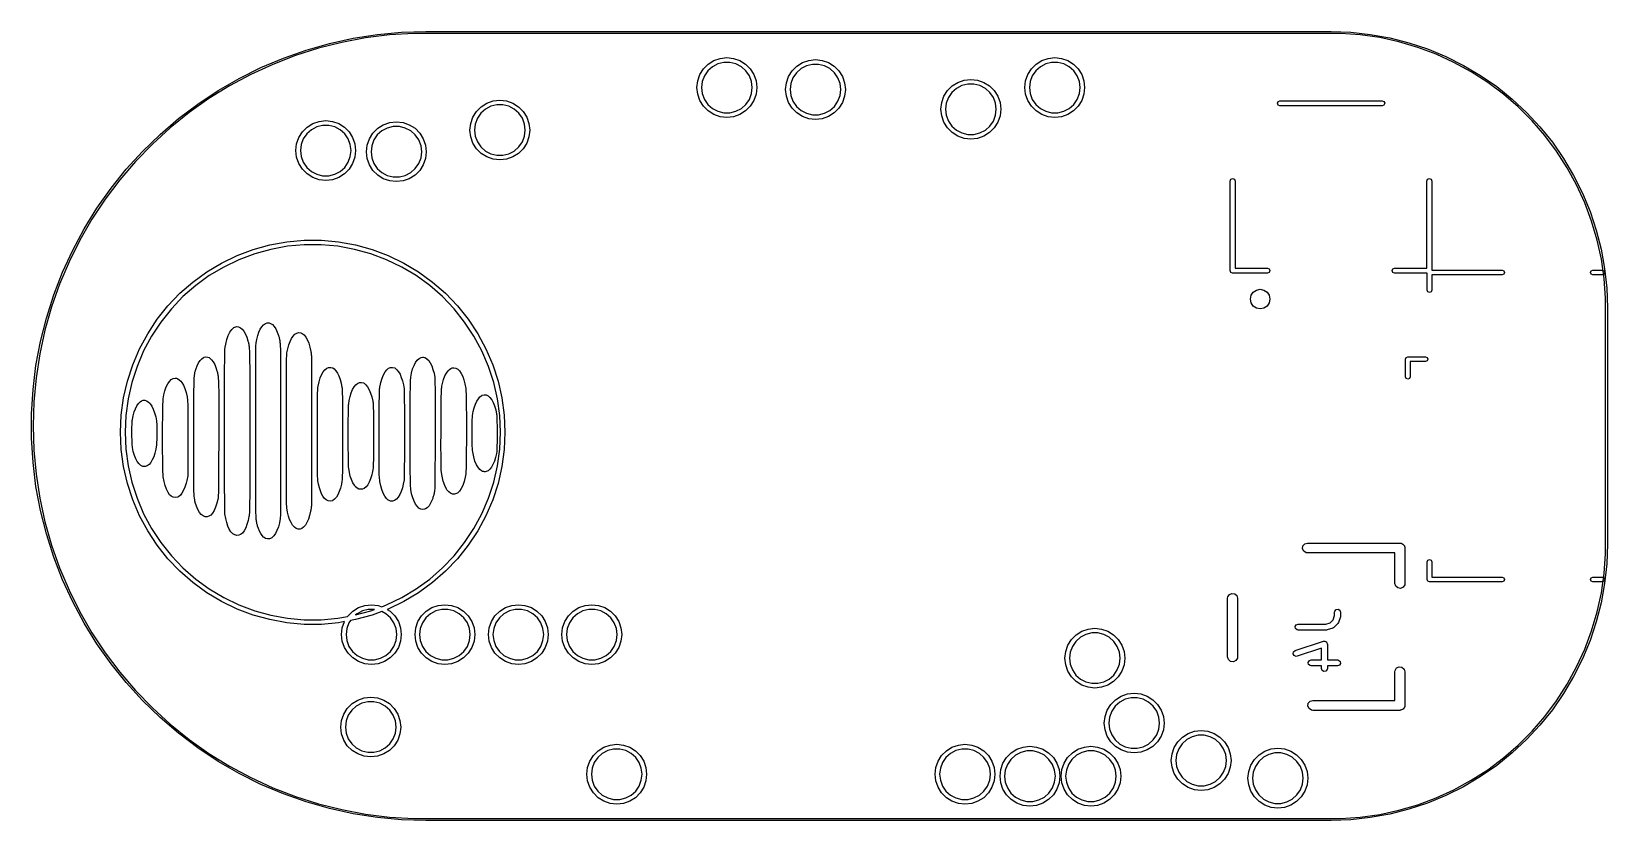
# Model space of a CAD drawing. Extents: x 4.53 to 6.1, y -4.29 to -3.5.
import ezdxf

# ---------------------------------------------------------------- set-up
doc = ezdxf.new("R2010")
doc.units = 0
doc.header["$MEASUREMENT"] = 0
doc.layers.add('BLACK', color=7, linetype='CONTINUOUS')

msp = doc.modelspace()

# ---------------------------------------------------------------- linework, layer by layer
at = {"layer": 'BLACK', "linetype": 'CONTINUOUS'}
for p, q in [((4.8016, -3.5215), (4.825, -3.5149)), ((4.8372, -3.5138), (4.8137, -3.5197)), ((4.825, -3.5149), (4.8487, -3.5097)), ((4.861, -3.5094), (4.8372, -3.5138)), ((4.8487, -3.5097), (4.8728, -3.5059)), ((4.885, -3.5064), (4.861, -3.5094)), ((4.8728, -3.5059), (4.897, -3.5037)), ((4.9092, -3.5049), (4.885, -3.5064)), ((4.897, -3.5037), (4.9213, -3.503)), ((4.9213, -3.5049), (4.9092, -3.5049)), ((4.9213, -3.503), (5.8268, -3.503)), ((5.8268, -3.5049), (4.9213, -3.5049)), ((5.8268, -3.503), (5.8465, -3.5037)), ((5.8366, -3.5049), (5.8268, -3.5049)), ((5.8561, -3.5063), (5.8366, -3.5049)), ((5.8465, -3.5037), (5.8661, -3.5058)), ((5.8756, -3.5091), (5.8561, -3.5063)), ((5.8661, -3.5058), (5.8856, -3.5093)), ((5.8947, -3.5133), (5.8756, -3.5091)), ((5.8856, -3.5093), (5.9047, -3.5142)), ((5.9135, -3.5188), (5.8947, -3.5133)), ((5.9047, -3.5142), (5.9234, -3.5204)), ((4.7563, -3.5391), (4.7787, -3.5296)), ((4.7907, -3.5271), (4.7681, -3.5358)), ((4.7787, -3.5296), (4.8016, -3.5215)), ((4.8137, -3.5197), (4.7907, -3.5271)), ((5.2095, -3.5321), (5.2158, -3.5299)), ((5.2158, -3.5299), (5.2224, -3.5291)), ((5.2224, -3.5291), (5.2291, -3.5299)), ((5.2291, -3.5299), (5.2354, -3.5321)), ((5.3044, -3.5319), (5.311, -3.5311)), ((5.311, -3.5311), (5.3177, -3.5319)), ((5.5374, -3.5321), (5.5437, -3.5299)), ((5.5437, -3.5299), (5.5504, -3.5291)), ((5.5504, -3.5291), (5.5571, -3.5299)), ((5.5571, -3.5299), (5.5634, -3.5321)), ((5.9319, -3.5257), (5.9135, -3.5188)), ((5.9234, -3.5204), (5.9417, -3.5279)), ((5.9498, -3.5338), (5.9319, -3.5257)), ((5.9417, -3.5279), (5.9593, -3.5368)), ((4.7461, -3.5459), (4.7248, -3.5574)), ((4.7345, -3.5499), (4.7563, -3.5391)), ((4.7681, -3.5358), (4.7461, -3.5459)), ((5.1933, -3.5524), (5.1955, -3.5461)), ((5.1955, -3.5461), (5.199, -3.5404)), ((5.2, -3.5473), (5.1978, -3.553)), ((5.199, -3.5404), (5.2038, -3.5357)), ((5.2034, -3.5422), (5.2, -3.5473)), ((5.208, -3.5382), (5.2034, -3.5422)), ((5.2038, -3.5357), (5.2095, -3.5321)), ((5.2134, -3.5353), (5.208, -3.5382)), ((5.2194, -3.5339), (5.2134, -3.5353)), ((5.2255, -3.5339), (5.2194, -3.5339)), ((5.2314, -3.5353), (5.2255, -3.5339)), ((5.2369, -3.5382), (5.2314, -3.5353)), ((5.2354, -3.5321), (5.2411, -3.5357)), ((5.2414, -3.5422), (5.2369, -3.5382)), ((5.2411, -3.5357), (5.2458, -3.5404)), ((5.2449, -3.5473), (5.2414, -3.5422)), ((5.2471, -3.553), (5.2449, -3.5473)), ((5.2458, -3.5404), (5.2494, -3.5461)), ((5.2494, -3.5461), (5.2516, -3.5524)), ((5.2841, -3.548), (5.2876, -3.5424)), ((5.2876, -3.5424), (5.2924, -3.5376)), ((5.292, -3.5442), (5.2885, -3.5492)), ((5.2966, -3.5401), (5.292, -3.5442)), ((5.2924, -3.5376), (5.298, -3.5341)), ((5.302, -3.5373), (5.2966, -3.5401)), ((5.298, -3.5341), (5.3044, -3.5319)), ((5.308, -3.5358), (5.302, -3.5373)), ((5.3141, -3.5358), (5.308, -3.5358)), ((5.32, -3.5373), (5.3141, -3.5358)), ((5.3177, -3.5319), (5.324, -3.5341)), ((5.3254, -3.5401), (5.32, -3.5373)), ((5.324, -3.5341), (5.3297, -3.5376)), ((5.33, -3.5442), (5.3254, -3.5401)), ((5.3297, -3.5376), (5.3344, -3.5424)), ((5.3335, -3.5492), (5.33, -3.5442)), ((5.3344, -3.5424), (5.338, -3.548)), ((5.5212, -3.5524), (5.5234, -3.5461)), ((5.5234, -3.5461), (5.527, -3.5404)), ((5.5279, -3.5473), (5.5257, -3.553)), ((5.527, -3.5404), (5.5317, -3.5357)), ((5.5314, -3.5422), (5.5279, -3.5473)), ((5.536, -3.5382), (5.5314, -3.5422)), ((5.5317, -3.5357), (5.5374, -3.5321)), ((5.5414, -3.5353), (5.536, -3.5382)), ((5.5473, -3.5339), (5.5414, -3.5353)), ((5.5535, -3.5339), (5.5473, -3.5339)), ((5.5594, -3.5353), (5.5535, -3.5339)), ((5.5648, -3.5382), (5.5594, -3.5353)), ((5.5634, -3.5321), (5.569, -3.5357)), ((5.5694, -3.5422), (5.5648, -3.5382)), ((5.569, -3.5357), (5.5738, -3.5404)), ((5.5729, -3.5473), (5.5694, -3.5422)), ((5.575, -3.553), (5.5729, -3.5473)), ((5.5738, -3.5404), (5.5774, -3.5461)), ((5.5774, -3.5461), (5.5796, -3.5524)), ((5.967, -3.5432), (5.9498, -3.5338)), ((5.9593, -3.5368), (5.9763, -3.5469)), ((5.9835, -3.5538), (5.967, -3.5432)), ((5.9763, -3.5469), (5.9925, -3.5581)), ((4.6932, -3.5755), (4.7135, -3.5621)), ((4.7248, -3.5574), (4.7042, -3.5701)), ((4.7135, -3.5621), (4.7345, -3.5499)), ((5.1925, -3.5591), (5.1933, -3.5524)), ((5.1933, -3.5657), (5.1925, -3.5591)), ((5.1978, -3.553), (5.1971, -3.5591)), ((5.1971, -3.5591), (5.1978, -3.5651)), ((5.2478, -3.5591), (5.2471, -3.553)), ((5.2471, -3.5651), (5.2478, -3.5591)), ((5.2516, -3.5524), (5.2524, -3.5591)), ((5.2524, -3.5591), (5.2516, -3.5657)), ((5.2811, -3.561), (5.2819, -3.5544)), ((5.2819, -3.5677), (5.2811, -3.561)), ((5.2819, -3.5544), (5.2841, -3.548)), ((5.2864, -3.5549), (5.2856, -3.561)), ((5.2856, -3.561), (5.2864, -3.5671)), ((5.2885, -3.5492), (5.2864, -3.5549)), ((5.3357, -3.5549), (5.3335, -3.5492)), ((5.3364, -3.561), (5.3357, -3.5549)), ((5.3357, -3.5671), (5.3364, -3.561)), ((5.338, -3.548), (5.3402, -3.5544)), ((5.3402, -3.5544), (5.3409, -3.561)), ((5.3409, -3.561), (5.3402, -3.5677)), ((5.4396, -3.5677), (5.4431, -3.5621)), ((5.4431, -3.5621), (5.4479, -3.5573)), ((5.4521, -3.5598), (5.4475, -3.5639)), ((5.4479, -3.5573), (5.4536, -3.5538)), ((5.4575, -3.557), (5.4521, -3.5598)), ((5.4536, -3.5538), (5.4599, -3.5515)), ((5.4635, -3.5555), (5.4575, -3.557)), ((5.4599, -3.5515), (5.4665, -3.5508)), ((5.4696, -3.5555), (5.4635, -3.5555)), ((5.4665, -3.5508), (5.4732, -3.5515)), ((5.4755, -3.557), (5.4696, -3.5555)), ((5.4732, -3.5515), (5.4795, -3.5538)), ((5.481, -3.5598), (5.4755, -3.557)), ((5.4795, -3.5538), (5.4852, -3.5573)), ((5.4855, -3.5639), (5.481, -3.5598)), ((5.4852, -3.5573), (5.4899, -3.5621)), ((5.4899, -3.5621), (5.4935, -3.5677)), ((5.5205, -3.5591), (5.5212, -3.5524)), ((5.5212, -3.5657), (5.5205, -3.5591)), ((5.5257, -3.553), (5.525, -3.5591)), ((5.525, -3.5591), (5.5257, -3.5651)), ((5.5758, -3.5591), (5.575, -3.553)), ((5.575, -3.5651), (5.5758, -3.5591)), ((5.5796, -3.5524), (5.5803, -3.5591)), ((5.5803, -3.5591), (5.5796, -3.5657)), ((5.9992, -3.5656), (5.9835, -3.5538)), ((5.9925, -3.5581), (6.0079, -3.5705)), ((4.6738, -3.5901), (4.6932, -3.5755)), ((4.7042, -3.5701), (4.6845, -3.5841)), ((4.9719, -3.5829), (4.9766, -3.5782)), ((4.9766, -3.5782), (4.9823, -3.5746)), ((4.9863, -3.5778), (4.9809, -3.5807)), ((4.9823, -3.5746), (4.9886, -3.5724)), ((4.9922, -3.5764), (4.9863, -3.5778)), ((4.9886, -3.5724), (4.9953, -3.5717)), ((4.9983, -3.5764), (4.9922, -3.5764)), ((4.9953, -3.5717), (5.0019, -3.5724)), ((5.0043, -3.5778), (4.9983, -3.5764)), ((5.0019, -3.5724), (5.0083, -3.5746)), ((5.0097, -3.5807), (5.0043, -3.5778)), ((5.0083, -3.5746), (5.0139, -3.5782)), ((5.0139, -3.5782), (5.0187, -3.5829)), ((5.1955, -3.572), (5.1933, -3.5657)), ((5.199, -3.5777), (5.1955, -3.572)), ((5.1978, -3.5651), (5.2, -3.5709)), ((5.2038, -3.5824), (5.199, -3.5777)), ((5.2, -3.5709), (5.2034, -3.5759)), ((5.2034, -3.5759), (5.208, -3.5799)), ((5.2369, -3.5799), (5.2414, -3.5759)), ((5.2458, -3.5777), (5.2411, -3.5824)), ((5.2414, -3.5759), (5.2449, -3.5709)), ((5.2449, -3.5709), (5.2471, -3.5651)), ((5.2494, -3.572), (5.2458, -3.5777)), ((5.2516, -3.5657), (5.2494, -3.572)), ((5.2841, -3.574), (5.2819, -3.5677)), ((5.2876, -3.5797), (5.2841, -3.574)), ((5.2864, -3.5671), (5.2885, -3.5728)), ((5.2885, -3.5728), (5.292, -3.5779)), ((5.292, -3.5779), (5.2966, -3.5819)), ((5.3254, -3.5819), (5.33, -3.5779)), ((5.33, -3.5779), (5.3335, -3.5728)), ((5.3335, -3.5728), (5.3357, -3.5671)), ((5.338, -3.574), (5.3344, -3.5797)), ((5.3402, -3.5677), (5.338, -3.574)), ((5.4366, -3.5807), (5.4374, -3.5741)), ((5.4374, -3.5741), (5.4396, -3.5677)), ((5.4419, -3.5746), (5.4412, -3.5807)), ((5.4441, -3.5689), (5.4419, -3.5746)), ((5.4475, -3.5639), (5.4441, -3.5689)), ((5.489, -3.5689), (5.4855, -3.5639)), ((5.4912, -3.5746), (5.489, -3.5689)), ((5.4919, -3.5807), (5.4912, -3.5746)), ((5.4935, -3.5677), (5.4957, -3.5741)), ((5.4957, -3.5741), (5.4965, -3.5807)), ((5.5234, -3.572), (5.5212, -3.5657)), ((5.527, -3.5777), (5.5234, -3.572)), ((5.5257, -3.5651), (5.5279, -3.5709)), ((5.5317, -3.5824), (5.527, -3.5777)), ((5.5279, -3.5709), (5.5314, -3.5759)), ((5.5314, -3.5759), (5.536, -3.5799)), ((5.5648, -3.5799), (5.5694, -3.5759)), ((5.5738, -3.5777), (5.569, -3.5824)), ((5.5694, -3.5759), (5.5729, -3.5709)), ((5.5729, -3.5709), (5.575, -3.5651)), ((5.5774, -3.572), (5.5738, -3.5777)), ((5.5796, -3.5657), (5.5774, -3.572)), ((5.7731, -3.5748), (5.7738, -3.573)), ((5.7738, -3.5766), (5.7731, -3.5748)), ((5.7738, -3.573), (5.7756, -3.5723)), ((5.7756, -3.5773), (5.7738, -3.5766)), ((5.7756, -3.5723), (5.878, -3.5723)), ((5.878, -3.5773), (5.7756, -3.5773)), ((5.878, -3.5723), (5.8797, -3.573)), ((5.8797, -3.5766), (5.878, -3.5773)), ((5.8797, -3.573), (5.8805, -3.5748)), ((5.8805, -3.5748), (5.8797, -3.5766)), ((6.014, -3.5784), (5.9992, -3.5656)), ((6.0079, -3.5705), (6.0223, -3.584)), ((6.0279, -3.5923), (6.014, -3.5784)), ((4.6554, -3.606), (4.6738, -3.5901)), ((4.6845, -3.5841), (4.6656, -3.5993)), ((4.8081, -3.5951), (4.8144, -3.5929)), ((4.8144, -3.5929), (4.8211, -3.5921)), ((4.8211, -3.5921), (4.8277, -3.5929)), ((4.8277, -3.5929), (4.8341, -3.5951)), ((4.8787, -3.5963), (4.8851, -3.5941)), ((4.8851, -3.5941), (4.8917, -3.5933)), ((4.8917, -3.5933), (4.8984, -3.5941)), ((4.8984, -3.5941), (4.9047, -3.5963)), ((4.9661, -3.5949), (4.9683, -3.5886)), ((4.9683, -3.5886), (4.9719, -3.5829)), ((4.9728, -3.5898), (4.9706, -3.5955)), ((4.9763, -3.5847), (4.9728, -3.5898)), ((4.9809, -3.5807), (4.9763, -3.5847)), ((5.0143, -3.5847), (5.0097, -3.5807)), ((5.0178, -3.5898), (5.0143, -3.5847)), ((5.0199, -3.5955), (5.0178, -3.5898)), ((5.0187, -3.5829), (5.0222, -3.5886)), ((5.0222, -3.5886), (5.0244, -3.5949)), ((5.2095, -3.586), (5.2038, -3.5824)), ((5.208, -3.5799), (5.2134, -3.5828)), ((5.2158, -3.5882), (5.2095, -3.586)), ((5.2134, -3.5828), (5.2194, -3.5843)), ((5.2224, -3.589), (5.2158, -3.5882)), ((5.2194, -3.5843), (5.2255, -3.5843)), ((5.2291, -3.5882), (5.2224, -3.589)), ((5.2255, -3.5843), (5.2314, -3.5828)), ((5.2354, -3.586), (5.2291, -3.5882)), ((5.2314, -3.5828), (5.2369, -3.5799)), ((5.2411, -3.5824), (5.2354, -3.586)), ((5.2924, -3.5844), (5.2876, -3.5797)), ((5.298, -3.588), (5.2924, -3.5844)), ((5.2966, -3.5819), (5.302, -3.5848)), ((5.3044, -3.5902), (5.298, -3.588)), ((5.302, -3.5848), (5.308, -3.5862)), ((5.311, -3.5909), (5.3044, -3.5902)), ((5.308, -3.5862), (5.3141, -3.5862)), ((5.3177, -3.5902), (5.311, -3.5909)), ((5.3141, -3.5862), (5.32, -3.5848)), ((5.324, -3.588), (5.3177, -3.5902)), ((5.32, -3.5848), (5.3254, -3.5819)), ((5.3297, -3.5844), (5.324, -3.588)), ((5.3344, -3.5797), (5.3297, -3.5844)), ((5.4374, -3.5874), (5.4366, -3.5807)), ((5.4396, -3.5937), (5.4374, -3.5874)), ((5.4431, -3.5994), (5.4396, -3.5937)), ((5.4412, -3.5807), (5.4419, -3.5868)), ((5.4419, -3.5868), (5.4441, -3.5925)), ((5.4441, -3.5925), (5.4475, -3.5975)), ((5.4855, -3.5975), (5.489, -3.5925)), ((5.489, -3.5925), (5.4912, -3.5868)), ((5.4935, -3.5937), (5.4899, -3.5994)), ((5.4912, -3.5868), (5.4919, -3.5807)), ((5.4957, -3.5874), (5.4935, -3.5937)), ((5.4965, -3.5807), (5.4957, -3.5874)), ((5.5374, -3.586), (5.5317, -3.5824)), ((5.536, -3.5799), (5.5414, -3.5828)), ((5.5437, -3.5882), (5.5374, -3.586)), ((5.5414, -3.5828), (5.5473, -3.5843)), ((5.5504, -3.589), (5.5437, -3.5882)), ((5.5473, -3.5843), (5.5535, -3.5843)), ((5.5571, -3.5882), (5.5504, -3.589)), ((5.5535, -3.5843), (5.5594, -3.5828)), ((5.5634, -3.586), (5.5571, -3.5882)), ((5.5594, -3.5828), (5.5648, -3.5799)), ((5.569, -3.5824), (5.5634, -3.586)), ((6.0223, -3.584), (6.0358, -3.5984)), ((6.0407, -3.6071), (6.0279, -3.5923)), ((4.6379, -3.6229), (4.6554, -3.606)), ((4.6656, -3.5993), (4.6477, -3.6156)), ((4.7919, -3.6154), (4.7941, -3.6091)), ((4.7941, -3.6091), (4.7977, -3.6034)), ((4.7986, -3.6103), (4.7964, -3.616)), ((4.7977, -3.6034), (4.8024, -3.5987)), ((4.8021, -3.6052), (4.7986, -3.6103)), ((4.8067, -3.6012), (4.8021, -3.6052)), ((4.8024, -3.5987), (4.8081, -3.5951)), ((4.8121, -3.5983), (4.8067, -3.6012)), ((4.818, -3.5969), (4.8121, -3.5983)), ((4.8241, -3.5969), (4.818, -3.5969)), ((4.8301, -3.5983), (4.8241, -3.5969)), ((4.8355, -3.6012), (4.8301, -3.5983)), ((4.8341, -3.5951), (4.8397, -3.5987)), ((4.8401, -3.6052), (4.8355, -3.6012)), ((4.8397, -3.5987), (4.8445, -3.6034)), ((4.8436, -3.6103), (4.8401, -3.6052)), ((4.8457, -3.616), (4.8436, -3.6103)), ((4.8445, -3.6034), (4.848, -3.6091)), ((4.848, -3.6091), (4.8502, -3.6154)), ((4.8626, -3.6166), (4.8648, -3.6102)), ((4.8648, -3.6102), (4.8683, -3.6046)), ((4.8683, -3.6046), (4.8731, -3.5998)), ((4.8727, -3.6064), (4.8693, -3.6114)), ((4.8773, -3.6023), (4.8727, -3.6064)), ((4.8731, -3.5998), (4.8787, -3.5963)), ((4.8827, -3.5995), (4.8773, -3.6023)), ((4.8887, -3.598), (4.8827, -3.5995)), ((4.8948, -3.598), (4.8887, -3.598)), ((4.9007, -3.5995), (4.8948, -3.598)), ((4.9062, -3.6023), (4.9007, -3.5995)), ((4.9047, -3.5963), (4.9104, -3.5998)), ((4.9107, -3.6064), (4.9062, -3.6023)), ((4.9104, -3.5998), (4.9151, -3.6046)), ((4.9142, -3.6114), (4.9107, -3.6064)), ((4.9151, -3.6046), (4.9187, -3.6102)), ((4.9187, -3.6102), (4.9209, -3.6166)), ((4.9654, -3.6016), (4.9661, -3.5949)), ((4.9661, -3.6082), (4.9654, -3.6016)), ((4.9683, -3.6146), (4.9661, -3.6082)), ((4.9706, -3.5955), (4.9699, -3.6016)), ((4.9699, -3.6016), (4.9706, -3.6076)), ((4.9706, -3.6076), (4.9728, -3.6134)), ((5.0178, -3.6134), (5.0199, -3.6076)), ((5.0207, -3.6016), (5.0199, -3.5955)), ((5.0199, -3.6076), (5.0207, -3.6016)), ((5.0244, -3.6082), (5.0222, -3.6146)), ((5.0244, -3.5949), (5.0252, -3.6016)), ((5.0252, -3.6016), (5.0244, -3.6082)), ((5.4479, -3.6041), (5.4431, -3.5994)), ((5.4475, -3.5975), (5.4521, -3.6016)), ((5.4536, -3.6077), (5.4479, -3.6041)), ((5.4521, -3.6016), (5.4575, -3.6044)), ((5.4599, -3.6099), (5.4536, -3.6077)), ((5.4575, -3.6044), (5.4635, -3.6059)), ((5.4665, -3.6106), (5.4599, -3.6099)), ((5.4635, -3.6059), (5.4696, -3.6059)), ((5.4732, -3.6099), (5.4665, -3.6106)), ((5.4696, -3.6059), (5.4755, -3.6044)), ((5.4795, -3.6077), (5.4732, -3.6099)), ((5.4755, -3.6044), (5.481, -3.6016)), ((5.4852, -3.6041), (5.4795, -3.6077)), ((5.481, -3.6016), (5.4855, -3.5975)), ((5.4899, -3.5994), (5.4852, -3.6041)), ((6.0358, -3.5984), (6.0482, -3.6138)), ((6.0525, -3.6228), (6.0407, -3.6071)), ((4.6215, -3.6408), (4.6379, -3.6229)), ((4.6477, -3.6156), (4.6309, -3.6329)), ((4.7912, -3.622), (4.7919, -3.6154)), ((4.7919, -3.6287), (4.7912, -3.622)), ((4.7964, -3.616), (4.7957, -3.622)), ((4.7957, -3.622), (4.7964, -3.6281)), ((4.8465, -3.622), (4.8457, -3.616)), ((4.8457, -3.6281), (4.8465, -3.622)), ((4.8502, -3.6154), (4.851, -3.622)), ((4.851, -3.622), (4.8502, -3.6287)), ((4.8618, -3.6232), (4.8626, -3.6166)), ((4.8626, -3.6299), (4.8618, -3.6232)), ((4.8671, -3.6172), (4.8664, -3.6232)), ((4.8664, -3.6232), (4.8671, -3.6293)), ((4.8693, -3.6114), (4.8671, -3.6172)), ((4.9164, -3.6172), (4.9142, -3.6114)), ((4.9171, -3.6232), (4.9164, -3.6172)), ((4.9164, -3.6293), (4.9171, -3.6232)), ((4.9209, -3.6166), (4.9217, -3.6232)), ((4.9217, -3.6232), (4.9209, -3.6299)), ((4.9719, -3.6202), (4.9683, -3.6146)), ((4.9766, -3.625), (4.9719, -3.6202)), ((4.9728, -3.6134), (4.9763, -3.6184)), ((4.9763, -3.6184), (4.9809, -3.6225)), ((4.9823, -3.6285), (4.9766, -3.625)), ((4.9809, -3.6225), (4.9863, -3.6253)), ((4.9863, -3.6253), (4.9922, -3.6268)), ((4.9983, -3.6268), (5.0043, -3.6253)), ((5.0043, -3.6253), (5.0097, -3.6225)), ((5.0139, -3.625), (5.0083, -3.6285)), ((5.0097, -3.6225), (5.0143, -3.6184)), ((5.0187, -3.6202), (5.0139, -3.625)), ((5.0143, -3.6184), (5.0178, -3.6134)), ((5.0222, -3.6146), (5.0187, -3.6202)), ((6.0482, -3.6138), (6.0594, -3.63)), ((6.0631, -3.6393), (6.0525, -3.6228)), ((4.6063, -3.6598), (4.6215, -3.6408)), ((4.6309, -3.6329), (4.6152, -3.6513)), ((4.7941, -3.635), (4.7919, -3.6287)), ((4.7977, -3.6407), (4.7941, -3.635)), ((4.7964, -3.6281), (4.7986, -3.6338)), ((4.8024, -3.6454), (4.7977, -3.6407)), ((4.7986, -3.6338), (4.8021, -3.6389)), ((4.8021, -3.6389), (4.8067, -3.6429)), ((4.8355, -3.6429), (4.8401, -3.6389)), ((4.8445, -3.6407), (4.8397, -3.6454)), ((4.8401, -3.6389), (4.8436, -3.6338)), ((4.8436, -3.6338), (4.8457, -3.6281)), ((4.848, -3.635), (4.8445, -3.6407)), ((4.8502, -3.6287), (4.848, -3.635)), ((4.8648, -3.6362), (4.8626, -3.6299)), ((4.8683, -3.6419), (4.8648, -3.6362)), ((4.8671, -3.6293), (4.8693, -3.635)), ((4.8731, -3.6466), (4.8683, -3.6419)), ((4.8693, -3.635), (4.8727, -3.6401)), ((4.8727, -3.6401), (4.8773, -3.6441)), ((4.9062, -3.6441), (4.9107, -3.6401)), ((4.9151, -3.6419), (4.9104, -3.6466)), ((4.9107, -3.6401), (4.9142, -3.635)), ((4.9142, -3.635), (4.9164, -3.6293)), ((4.9187, -3.6362), (4.9151, -3.6419)), ((4.9209, -3.6299), (4.9187, -3.6362)), ((4.9886, -3.6307), (4.9823, -3.6285)), ((4.9953, -3.6315), (4.9886, -3.6307)), ((4.9922, -3.6268), (4.9983, -3.6268)), ((5.0019, -3.6307), (4.9953, -3.6315)), ((5.0083, -3.6285), (5.0019, -3.6307)), ((6.0594, -3.63), (6.0695, -3.647)), ((6.0725, -3.6565), (6.0631, -3.6393)), ((4.6152, -3.6513), (4.6006, -3.6706)), ((4.8081, -3.649), (4.8024, -3.6454)), ((4.8067, -3.6429), (4.8121, -3.6458)), ((4.8144, -3.6512), (4.8081, -3.649)), ((4.8121, -3.6458), (4.818, -3.6472)), ((4.8211, -3.652), (4.8144, -3.6512)), ((4.818, -3.6472), (4.8241, -3.6472)), ((4.8277, -3.6512), (4.8211, -3.652)), ((4.8241, -3.6472), (4.8301, -3.6458)), ((4.8341, -3.649), (4.8277, -3.6512)), ((4.8301, -3.6458), (4.8355, -3.6429)), ((4.8397, -3.6454), (4.8341, -3.649)), ((4.8787, -3.6502), (4.8731, -3.6466)), ((4.8773, -3.6441), (4.8827, -3.647)), ((4.8851, -3.6524), (4.8787, -3.6502)), ((4.8827, -3.647), (4.8887, -3.6484)), ((4.8917, -3.6531), (4.8851, -3.6524)), ((4.8887, -3.6484), (4.8948, -3.6484)), ((4.8984, -3.6524), (4.8917, -3.6531)), ((4.8948, -3.6484), (4.9007, -3.647)), ((4.9047, -3.6502), (4.8984, -3.6524)), ((4.9007, -3.647), (4.9062, -3.6441)), ((4.9104, -3.6466), (4.9047, -3.6502)), ((5.7258, -3.6526), (5.7266, -3.6508)), ((5.7258, -3.7421), (5.7258, -3.6526)), ((5.7266, -3.6508), (5.7283, -3.6501)), ((5.7283, -3.6501), (5.7301, -3.6508)), ((5.7301, -3.6508), (5.7308, -3.6526)), ((5.7308, -3.6526), (5.7308, -3.7396)), ((5.9227, -3.6526), (5.9234, -3.6508)), ((5.9227, -3.7396), (5.9227, -3.6526)), ((5.9234, -3.6508), (5.9252, -3.6501)), ((5.9252, -3.6501), (5.927, -3.6508)), ((5.927, -3.6508), (5.9277, -3.6526)), ((5.9277, -3.6526), (5.9277, -3.7417)), ((6.0695, -3.647), (6.0784, -3.6646)), ((6.0806, -3.6744), (6.0725, -3.6565)), ((4.6006, -3.6706), (4.5872, -3.6908)), ((4.5922, -3.6796), (4.6063, -3.6598)), ((6.0784, -3.6646), (6.0859, -3.6829)), ((4.5795, -3.7003), (4.5922, -3.6796)), ((6.0875, -3.6928), (6.0806, -3.6744)), ((6.0859, -3.6829), (6.0921, -3.7016)), ((4.568, -3.7217), (4.5795, -3.7003)), ((4.5872, -3.6908), (4.5751, -3.7118)), ((6.093, -3.7116), (6.0875, -3.6928)), ((6.0921, -3.7016), (6.097, -3.7207)), ((4.5751, -3.7118), (4.5643, -3.7334)), ((4.7486, -3.721), (4.7653, -3.7164)), ((4.7653, -3.7164), (4.7823, -3.7134)), ((4.7829, -3.7178), (4.7663, -3.7209)), ((4.7823, -3.7134), (4.7994, -3.7118)), ((4.7996, -3.7163), (4.7829, -3.7178)), ((4.7994, -3.7118), (4.8167, -3.7118)), ((4.8165, -3.7163), (4.7996, -3.7163)), ((4.8333, -3.7178), (4.8165, -3.7163)), ((4.8167, -3.7118), (4.8339, -3.7134)), ((4.8499, -3.7209), (4.8333, -3.7178)), ((4.8339, -3.7134), (4.8509, -3.7164)), ((4.8509, -3.7164), (4.8675, -3.721)), ((6.0972, -3.7307), (6.093, -3.7116)), ((6.097, -3.7207), (6.1005, -3.7402)), ((4.5643, -3.7334), (4.5549, -3.7557)), ((4.5578, -3.7438), (4.568, -3.7217)), ((4.7021, -3.7434), (4.7169, -3.7346)), ((4.7169, -3.7346), (4.7325, -3.7271)), ((4.7343, -3.7313), (4.7191, -3.7386)), ((4.7325, -3.7271), (4.7486, -3.721)), ((4.75, -3.7253), (4.7343, -3.7313)), ((4.7663, -3.7209), (4.75, -3.7253)), ((4.8661, -3.7253), (4.8499, -3.7209)), ((4.8819, -3.7313), (4.8661, -3.7253)), ((4.8675, -3.721), (4.8837, -3.7271)), ((4.8971, -3.7386), (4.8819, -3.7313)), ((4.8837, -3.7271), (4.8992, -3.7346)), ((4.8992, -3.7346), (4.914, -3.7434)), ((6.1, -3.7502), (6.0972, -3.7307)), ((4.549, -3.7665), (4.5578, -3.7438)), ((4.6882, -3.7536), (4.7021, -3.7434)), ((4.7046, -3.7472), (4.691, -3.7571)), ((4.7191, -3.7386), (4.7046, -3.7472)), ((4.9115, -3.7472), (4.8971, -3.7386)), ((4.9252, -3.7571), (4.9115, -3.7472)), ((4.914, -3.7434), (4.928, -3.7536)), ((5.7266, -3.7439), (5.7258, -3.7421)), ((5.7283, -3.7446), (5.7266, -3.7439)), ((5.7632, -3.7446), (5.7283, -3.7446)), ((5.7308, -3.7396), (5.7632, -3.7396)), ((5.7632, -3.7396), (5.765, -3.7404)), ((5.765, -3.7439), (5.7632, -3.7446)), ((5.765, -3.7404), (5.7657, -3.7421)), ((5.7657, -3.7421), (5.765, -3.7439)), ((5.8879, -3.7421), (5.8886, -3.7404)), ((5.8886, -3.7439), (5.8879, -3.7421)), ((5.8886, -3.7404), (5.8904, -3.7396)), ((5.8904, -3.7446), (5.8886, -3.7439)), ((5.8904, -3.7396), (5.9227, -3.7396)), ((5.9228, -3.7446), (5.8904, -3.7446)), ((5.9228, -3.7618), (5.9228, -3.7446)), ((5.998, -3.7465), (5.9276, -3.7465)), ((5.9276, -3.7465), (5.9276, -3.7618)), ((5.9277, -3.7417), (5.998, -3.7417)), ((5.998, -3.7417), (5.9997, -3.7424)), ((5.9997, -3.7458), (5.998, -3.7465)), ((5.9997, -3.7424), (6.0004, -3.7441)), ((6.0004, -3.7441), (5.9997, -3.7458)), ((6.0862, -3.7441), (6.0869, -3.7424)), ((6.0869, -3.7458), (6.0862, -3.7441)), ((6.0869, -3.7424), (6.0886, -3.7417)), ((6.0886, -3.7465), (6.0869, -3.7458)), ((6.0886, -3.7417), (6.0984, -3.7417)), ((6.0984, -3.7465), (6.0886, -3.7465)), ((6.0984, -3.7417), (6.1001, -3.7424)), ((6.1001, -3.7458), (6.0984, -3.7465)), ((6.1014, -3.7697), (6.1, -3.7502)), ((6.1001, -3.7424), (6.1008, -3.7441)), ((6.1008, -3.7441), (6.1001, -3.7458)), ((6.1005, -3.7402), (6.1026, -3.7598)), ((4.5416, -3.7896), (4.549, -3.7665)), ((4.5549, -3.7557), (4.5468, -3.7785)), ((4.6632, -3.7774), (4.6752, -3.7649)), ((4.6752, -3.7649), (4.6882, -3.7536)), ((4.691, -3.7571), (4.6783, -3.7682)), ((4.9378, -3.7682), (4.9252, -3.7571)), ((4.928, -3.7536), (4.941, -3.7649)), ((4.941, -3.7649), (4.9529, -3.7774)), ((5.7461, -3.7707), (5.7468, -3.7669)), ((5.7468, -3.7669), (5.7489, -3.7637)), ((5.7489, -3.7637), (5.7521, -3.7616)), ((5.7521, -3.7616), (5.7559, -3.7608)), ((5.7559, -3.7608), (5.7597, -3.7616)), ((5.7597, -3.7616), (5.7629, -3.7637)), ((5.7629, -3.7637), (5.765, -3.7669)), ((5.765, -3.7669), (5.7657, -3.7707)), ((5.9235, -3.7635), (5.9228, -3.7618)), ((5.9252, -3.7642), (5.9235, -3.7635)), ((5.9269, -3.7635), (5.9252, -3.7642)), ((5.9276, -3.7618), (5.9269, -3.7635)), ((6.1026, -3.7598), (6.1033, -3.7795)), ((4.5468, -3.7785), (4.5402, -3.8018)), ((4.6525, -3.7909), (4.6632, -3.7774)), ((4.6667, -3.7804), (4.6561, -3.7936)), ((4.6783, -3.7682), (4.6667, -3.7804)), ((4.9495, -3.7804), (4.9378, -3.7682)), ((4.96, -3.7936), (4.9495, -3.7804)), ((4.9529, -3.7774), (4.9637, -3.7909)), ((5.7468, -3.7744), (5.7461, -3.7707)), ((5.7489, -3.7776), (5.7468, -3.7744)), ((5.7521, -3.7798), (5.7489, -3.7776)), ((5.7559, -3.7805), (5.7521, -3.7798)), ((5.7597, -3.7798), (5.7559, -3.7805)), ((5.7629, -3.7776), (5.7597, -3.7798)), ((5.765, -3.7744), (5.7629, -3.7776)), ((5.7657, -3.7707), (5.765, -3.7744)), ((6.1014, -3.7795), (6.1014, -3.7697)), ((6.1014, -4.0157), (6.1014, -3.7795)), ((6.1033, -3.7795), (6.1033, -4.0157)), ((4.5357, -3.8132), (4.5416, -3.7896)), ((4.643, -3.8053), (4.6525, -3.7909)), ((4.6561, -3.7936), (4.6469, -3.8076)), ((4.7271, -3.8011), (4.7293, -3.7992)), ((4.7293, -3.7992), (4.7302, -3.7986)), ((4.7302, -3.7986), (4.7321, -3.7982)), ((4.7321, -3.7982), (4.7339, -3.7984)), ((4.7339, -3.7984), (4.7358, -3.7993)), ((4.7358, -3.7993), (4.7376, -3.8009)), ((4.7556, -3.8008), (4.7572, -3.7983)), ((4.7572, -3.7983), (4.7589, -3.7964)), ((4.7589, -3.7964), (4.7607, -3.7951)), ((4.7607, -3.7951), (4.7626, -3.7945)), ((4.7626, -3.7945), (4.7646, -3.7945)), ((4.7646, -3.7945), (4.7665, -3.7953)), ((4.7665, -3.7953), (4.7677, -3.7961)), ((4.7677, -3.7961), (4.7695, -3.798)), ((4.7695, -3.798), (4.7711, -3.8005)), ((4.9693, -3.8076), (4.96, -3.7936)), ((4.9637, -3.7909), (4.9732, -3.8053)), ((4.5312, -3.8371), (4.5357, -3.8132)), ((4.5402, -3.8018), (4.535, -3.8254)), ((4.6348, -3.8205), (4.643, -3.8053)), ((4.6469, -3.8076), (4.6389, -3.8225)), ((4.721, -3.8157), (4.7221, -3.811)), ((4.7221, -3.811), (4.7235, -3.807)), ((4.7235, -3.807), (4.7251, -3.8037)), ((4.7251, -3.8037), (4.7271, -3.8011)), ((4.7376, -3.8009), (4.7393, -3.8029)), ((4.7393, -3.8029), (4.7408, -3.8056)), ((4.7408, -3.8056), (4.7421, -3.8087)), ((4.7421, -3.8087), (4.7432, -3.8123)), ((4.7432, -3.8123), (4.7433, -3.8127)), ((4.7433, -3.8127), (4.7435, -3.8134)), ((4.7435, -3.8134), (4.7437, -3.8142)), ((4.7437, -3.8142), (4.7439, -3.8148)), ((4.7439, -3.8148), (4.744, -3.8156)), ((4.7513, -3.8166), (4.7514, -3.8153)), ((4.7514, -3.8145), (4.752, -3.8111)), ((4.7514, -3.8153), (4.7514, -3.8145)), ((4.752, -3.8111), (4.753, -3.8072)), ((4.753, -3.8072), (4.7542, -3.8038)), ((4.7542, -3.8038), (4.7556, -3.8008)), ((4.7711, -3.8005), (4.7726, -3.8036)), ((4.7726, -3.8036), (4.7739, -3.8072)), ((4.7739, -3.8072), (4.7739, -3.8074)), ((4.7739, -3.8074), (4.7741, -3.8082)), ((4.7741, -3.8082), (4.7744, -3.8089)), ((4.7744, -3.8089), (4.7746, -3.8096)), ((4.7746, -3.8096), (4.7747, -3.8104)), ((4.7747, -3.8104), (4.7749, -3.8111)), ((4.7749, -3.8111), (4.7751, -3.812)), ((4.7751, -3.812), (4.7752, -3.8129)), ((4.7752, -3.8129), (4.7753, -3.814)), ((4.7753, -3.814), (4.7754, -3.8152)), ((4.7754, -3.8152), (4.7755, -3.8166)), ((4.7841, -3.8164), (4.7854, -3.813)), ((4.7854, -3.813), (4.7869, -3.81)), ((4.7869, -3.81), (4.7885, -3.8076)), ((4.7885, -3.8076), (4.7903, -3.8058)), ((4.7903, -3.8058), (4.7921, -3.8046)), ((4.7921, -3.8046), (4.7941, -3.8041)), ((4.7941, -3.8041), (4.7961, -3.8043)), ((4.7961, -3.8043), (4.7976, -3.805)), ((4.7976, -3.805), (4.7994, -3.8065)), ((4.7994, -3.8065), (4.8012, -3.8087)), ((4.8012, -3.8087), (4.8027, -3.8116)), ((4.8027, -3.8116), (4.8041, -3.8149)), ((4.8041, -3.8149), (4.8053, -3.8189)), ((4.9773, -3.8225), (4.9693, -3.8076)), ((4.9732, -3.8053), (4.9813, -3.8205)), ((4.535, -3.8254), (4.5313, -3.8494)), ((4.628, -3.8364), (4.6348, -3.8205)), ((4.6389, -3.8225), (4.6323, -3.838)), ((4.6954, -3.8322), (4.6971, -3.8304)), ((4.6971, -3.8304), (4.6987, -3.8291)), ((4.6987, -3.8291), (4.6996, -3.8288)), ((4.6996, -3.8288), (4.7013, -3.8286)), ((4.7013, -3.8286), (4.703, -3.8287)), ((4.703, -3.8287), (4.7044, -3.8292)), ((4.7044, -3.8292), (4.7053, -3.8297)), ((4.7053, -3.8297), (4.7069, -3.8313)), ((4.72, -3.8287), (4.7201, -3.8265)), ((4.72, -3.8312), (4.72, -3.8287)), ((4.7201, -3.8231), (4.7202, -3.8219)), ((4.7201, -3.8247), (4.7201, -3.8231)), ((4.7201, -3.8265), (4.7201, -3.8247)), ((4.7202, -3.8208), (4.7203, -3.82)), ((4.7202, -3.8219), (4.7202, -3.8208)), ((4.7203, -3.82), (4.7204, -3.8193)), ((4.7204, -3.8188), (4.721, -3.8157)), ((4.7204, -3.8193), (4.7204, -3.8188)), ((4.744, -3.8156), (4.7442, -3.8163)), ((4.7442, -3.8163), (4.7443, -3.8172)), ((4.7443, -3.8172), (4.7444, -3.8182)), ((4.7444, -3.8182), (4.7445, -3.8193)), ((4.7445, -3.8193), (4.7446, -3.8206)), ((4.7446, -3.8206), (4.7447, -3.8222)), ((4.7447, -3.8222), (4.7447, -3.8239)), ((4.7447, -3.8239), (4.7448, -3.826)), ((4.7448, -3.826), (4.7448, -3.8284)), ((4.7448, -3.8284), (4.7449, -3.8311)), ((4.7449, -3.8311), (4.7449, -3.8342)), ((4.7511, -3.8289), (4.7512, -3.8248)), ((4.7511, -3.8337), (4.7511, -3.8289)), ((4.7512, -3.8214), (4.7513, -3.8187)), ((4.7512, -3.8248), (4.7512, -3.8214)), ((4.7513, -3.8187), (4.7513, -3.8166)), ((4.7755, -3.8166), (4.7756, -3.8183)), ((4.7756, -3.8183), (4.7757, -3.8202)), ((4.7757, -3.8202), (4.7757, -3.8225)), ((4.7757, -3.8225), (4.7758, -3.825)), ((4.7758, -3.825), (4.7758, -3.8279)), ((4.7758, -3.8279), (4.7759, -3.8312)), ((4.782, -3.8295), (4.7821, -3.828)), ((4.782, -3.8312), (4.782, -3.8295)), ((4.7821, -3.8268), (4.7822, -3.8259)), ((4.7821, -3.828), (4.7821, -3.8268)), ((4.7822, -3.8259), (4.7823, -3.8251)), ((4.7823, -3.8246), (4.7831, -3.8203)), ((4.7823, -3.8251), (4.7823, -3.8246)), ((4.7831, -3.8203), (4.7841, -3.8164)), ((4.8053, -3.8189), (4.8062, -3.8232)), ((4.8062, -3.8232), (4.8063, -3.8237)), ((4.8063, -3.8237), (4.8064, -3.8242)), ((4.8064, -3.8242), (4.8065, -3.8248)), ((4.8065, -3.8248), (4.8065, -3.8255)), ((4.8065, -3.8255), (4.8066, -3.8264)), ((4.8066, -3.8264), (4.8067, -3.8274)), ((4.8067, -3.8274), (4.8067, -3.8286)), ((4.8067, -3.8286), (4.8067, -3.83)), ((4.8067, -3.83), (4.8068, -3.8317)), ((4.9127, -3.8317), (4.9146, -3.83)), ((4.9146, -3.83), (4.9167, -3.829)), ((4.9167, -3.829), (4.9178, -3.8287)), ((4.9178, -3.8287), (4.919, -3.8287)), ((4.919, -3.8287), (4.9202, -3.8292)), ((4.9202, -3.8292), (4.9218, -3.8301)), ((4.9218, -3.8301), (4.9223, -3.8304)), ((4.9223, -3.8304), (4.9241, -3.8322)), ((4.9839, -3.838), (4.9773, -3.8225)), ((4.9813, -3.8205), (4.9881, -3.8364)), ((5.9012, -3.8307), (5.9019, -3.829)), ((5.9012, -3.8484), (5.9012, -3.8307)), ((5.9019, -3.829), (5.9035, -3.8283)), ((5.9035, -3.8283), (5.9213, -3.8283)), ((5.9213, -3.8283), (5.9229, -3.829)), ((5.9229, -3.829), (5.9236, -3.8307)), ((5.9236, -3.8307), (5.9229, -3.8324)), ((4.5283, -3.8612), (4.5312, -3.8371)), ((4.6227, -3.8528), (4.628, -3.8364)), ((4.6323, -3.838), (4.6271, -3.854)), ((4.6897, -3.8478), (4.6898, -3.8466)), ((4.6898, -3.8466), (4.69, -3.8456)), ((4.69, -3.8456), (4.6901, -3.8447)), ((4.6901, -3.8447), (4.6903, -3.8439)), ((4.6903, -3.8439), (4.6905, -3.8432)), ((4.6905, -3.8432), (4.6907, -3.8425)), ((4.6907, -3.8425), (4.6909, -3.8417)), ((4.6909, -3.8417), (4.6912, -3.841)), ((4.6912, -3.841), (4.6914, -3.8401)), ((4.6914, -3.8401), (4.6924, -3.8375)), ((4.6924, -3.8375), (4.6938, -3.8346)), ((4.6938, -3.8346), (4.6954, -3.8322)), ((4.7069, -3.8313), (4.7085, -3.8334)), ((4.7085, -3.8334), (4.71, -3.8361)), ((4.71, -3.8361), (4.7113, -3.8391)), ((4.7113, -3.8391), (4.7123, -3.8424)), ((4.7123, -3.8424), (4.7125, -3.8432)), ((4.7125, -3.8432), (4.7127, -3.8441)), ((4.7127, -3.8441), (4.7129, -3.845)), ((4.7129, -3.845), (4.7131, -3.8459)), ((4.7131, -3.8459), (4.7132, -3.8469)), ((4.7132, -3.8469), (4.7134, -3.8479)), ((4.7199, -3.8374), (4.72, -3.8341)), ((4.7199, -3.8412), (4.7199, -3.8374)), ((4.7199, -3.8454), (4.7199, -3.8412)), ((4.7199, -3.8502), (4.7199, -3.8454)), ((4.72, -3.8341), (4.72, -3.8312)), ((4.7449, -3.8342), (4.745, -3.8377)), ((4.745, -3.8377), (4.745, -3.8417)), ((4.745, -3.8417), (4.745, -3.8461)), ((4.745, -3.8461), (4.745, -3.851)), ((4.751, -3.8523), (4.7511, -3.8454)), ((4.7511, -3.8392), (4.7511, -3.8337)), ((4.7511, -3.8454), (4.7511, -3.8392)), ((4.7759, -3.8312), (4.7759, -3.835)), ((4.7759, -3.835), (4.7759, -3.8391)), ((4.7759, -3.8391), (4.776, -3.8438)), ((4.776, -3.8438), (4.776, -3.849)), ((4.7818, -3.85), (4.7819, -3.8457)), ((4.7819, -3.8358), (4.782, -3.8333)), ((4.7819, -3.8387), (4.7819, -3.8358)), ((4.7819, -3.842), (4.7819, -3.8387)), ((4.7819, -3.8457), (4.7819, -3.842)), ((4.782, -3.8333), (4.782, -3.8312)), ((4.8068, -3.8317), (4.8068, -3.8337)), ((4.8068, -3.8337), (4.8068, -3.8361)), ((4.8068, -3.8361), (4.8069, -3.8388)), ((4.8069, -3.8388), (4.8069, -3.8419)), ((4.8069, -3.8419), (4.8069, -3.8455)), ((4.8069, -3.8455), (4.8069, -3.8495)), ((4.8156, -3.8496), (4.817, -3.8463)), ((4.817, -3.8463), (4.8185, -3.8435)), ((4.8185, -3.8435), (4.8202, -3.8414)), ((4.8202, -3.8414), (4.8221, -3.8399)), ((4.8221, -3.8399), (4.824, -3.8391)), ((4.824, -3.8391), (4.8261, -3.839)), ((4.8261, -3.839), (4.8282, -3.8396)), ((4.8282, -3.8396), (4.8295, -3.8405)), ((4.8295, -3.8405), (4.8312, -3.8423)), ((4.8312, -3.8423), (4.8328, -3.8447)), ((4.8328, -3.8447), (4.8343, -3.8476)), ((4.8774, -3.8499), (4.8788, -3.8465)), ((4.8788, -3.8465), (4.8804, -3.8436)), ((4.8804, -3.8436), (4.8821, -3.8414)), ((4.8821, -3.8414), (4.884, -3.8399)), ((4.884, -3.8399), (4.8859, -3.8391)), ((4.8859, -3.8391), (4.888, -3.839)), ((4.888, -3.839), (4.8901, -3.8396)), ((4.8901, -3.8396), (4.8906, -3.8399)), ((4.8906, -3.8399), (4.8923, -3.8413)), ((4.8923, -3.8413), (4.8939, -3.8433)), ((4.8939, -3.8433), (4.8954, -3.8459)), ((4.8954, -3.8459), (4.8967, -3.849)), ((4.9062, -3.8488), (4.907, -3.8447)), ((4.907, -3.8447), (4.908, -3.8406)), ((4.908, -3.8406), (4.9094, -3.8371)), ((4.9094, -3.8371), (4.911, -3.8341)), ((4.911, -3.8341), (4.9127, -3.8317)), ((4.9241, -3.8322), (4.9257, -3.8345)), ((4.9257, -3.8345), (4.9272, -3.8375)), ((4.9272, -3.8375), (4.9284, -3.841)), ((4.9284, -3.841), (4.9295, -3.8449)), ((4.9295, -3.8449), (4.9302, -3.8492)), ((4.9403, -3.8476), (4.9418, -3.8448)), ((4.9418, -3.8448), (4.9436, -3.8425)), ((4.9436, -3.8425), (4.9448, -3.8412)), ((4.9448, -3.8412), (4.9462, -3.8401)), ((4.9462, -3.8401), (4.9475, -3.8395)), ((4.9475, -3.8395), (4.9491, -3.8394)), ((4.9491, -3.8394), (4.9511, -3.8397)), ((4.9511, -3.8397), (4.9531, -3.8408)), ((4.9531, -3.8408), (4.9549, -3.8426)), ((4.9549, -3.8426), (4.9566, -3.845)), ((4.9566, -3.845), (4.9581, -3.848)), ((4.9891, -3.854), (4.9839, -3.838)), ((4.9881, -3.8364), (4.9935, -3.8528)), ((5.9213, -3.8331), (5.9059, -3.8331)), ((5.9059, -3.8331), (5.9059, -3.8484)), ((5.9229, -3.8324), (5.9213, -3.8331)), ((4.5268, -3.8855), (4.5283, -3.8612)), ((4.5313, -3.8494), (4.5291, -3.8735)), ((4.6188, -3.8696), (4.6227, -3.8528)), ((4.6271, -3.854), (4.6233, -3.8704)), ((4.6592, -3.8665), (4.6602, -3.8623)), ((4.6602, -3.8623), (4.6615, -3.8586)), ((4.6615, -3.8586), (4.663, -3.8555)), ((4.663, -3.8555), (4.6647, -3.853)), ((4.6647, -3.853), (4.6665, -3.8512)), ((4.6665, -3.8512), (4.6685, -3.8501)), ((4.6685, -3.8501), (4.6706, -3.8498)), ((4.6706, -3.8498), (4.6718, -3.8499)), ((4.6718, -3.8499), (4.6732, -3.8503)), ((4.6732, -3.8503), (4.6746, -3.8513)), ((4.6746, -3.8513), (4.6761, -3.8528)), ((4.6761, -3.8528), (4.6772, -3.8542)), ((4.6772, -3.8542), (4.6788, -3.8569)), ((4.6788, -3.8569), (4.6802, -3.8601)), ((4.6802, -3.8601), (4.6814, -3.864)), ((4.6893, -3.8612), (4.6894, -3.8581)), ((4.6893, -3.8648), (4.6893, -3.8612)), ((4.6894, -3.8553), (4.6895, -3.853)), ((4.6894, -3.8581), (4.6894, -3.8553)), ((4.6895, -3.851), (4.6896, -3.8493)), ((4.6895, -3.853), (4.6895, -3.851)), ((4.6896, -3.8493), (4.6897, -3.8478)), ((4.7134, -3.8479), (4.7135, -3.8491)), ((4.7135, -3.8491), (4.7136, -3.8505)), ((4.7136, -3.8505), (4.7137, -3.8521)), ((4.7137, -3.8521), (4.7138, -3.854)), ((4.7138, -3.854), (4.7139, -3.8562)), ((4.7139, -3.8562), (4.7139, -3.8587)), ((4.7139, -3.8587), (4.714, -3.8616)), ((4.714, -3.8616), (4.714, -3.8649)), ((4.7199, -3.8555), (4.7199, -3.8502)), ((4.7199, -3.8614), (4.7199, -3.8555)), ((4.7199, -3.8679), (4.7199, -3.8614)), ((4.745, -3.851), (4.745, -3.8565)), ((4.745, -3.8565), (4.745, -3.8626)), ((4.745, -3.8626), (4.745, -3.8693)), ((4.751, -3.8599), (4.751, -3.8523)), ((4.751, -3.8683), (4.751, -3.8599)), ((4.776, -3.849), (4.776, -3.8547)), ((4.776, -3.8547), (4.776, -3.861)), ((4.776, -3.861), (4.776, -3.8679)), ((4.7818, -3.8547), (4.7818, -3.85)), ((4.7818, -3.8601), (4.7818, -3.8547)), ((4.7818, -3.866), (4.7818, -3.8601)), ((4.8069, -3.8495), (4.8069, -3.854)), ((4.8069, -3.854), (4.8069, -3.859)), ((4.8069, -3.859), (4.8069, -3.8647)), ((4.813, -3.8643), (4.8131, -3.862)), ((4.8131, -3.8603), (4.8132, -3.8594)), ((4.8131, -3.862), (4.8131, -3.8603)), ((4.8132, -3.8594), (4.8135, -3.8578)), ((4.8135, -3.8578), (4.8144, -3.8535)), ((4.8144, -3.8535), (4.8156, -3.8496)), ((4.8343, -3.8476), (4.8355, -3.8511)), ((4.8355, -3.8511), (4.8365, -3.8549)), ((4.8365, -3.8549), (4.8373, -3.8591)), ((4.8373, -3.8591), (4.8374, -3.8593)), ((4.8374, -3.8593), (4.8375, -3.8607)), ((4.8375, -3.8607), (4.8376, -3.8627)), ((4.8467, -3.8644), (4.848, -3.8612)), ((4.848, -3.8612), (4.8495, -3.8586)), ((4.8495, -3.8586), (4.8512, -3.8565)), ((4.8512, -3.8565), (4.853, -3.855)), ((4.853, -3.855), (4.8549, -3.8542)), ((4.8549, -3.8542), (4.8569, -3.854)), ((4.8569, -3.854), (4.8589, -3.8546)), ((4.8589, -3.8546), (4.8594, -3.8549)), ((4.8594, -3.8549), (4.8613, -3.8564)), ((4.8613, -3.8564), (4.863, -3.8585)), ((4.863, -3.8585), (4.8646, -3.8613)), ((4.8646, -3.8613), (4.866, -3.8647)), ((4.8749, -3.8632), (4.875, -3.8617)), ((4.875, -3.8605), (4.8751, -3.8595)), ((4.875, -3.8617), (4.875, -3.8605)), ((4.8751, -3.8595), (4.8752, -3.8587)), ((4.8752, -3.8587), (4.8753, -3.858)), ((4.8753, -3.858), (4.8754, -3.8574)), ((4.8754, -3.8574), (4.8762, -3.854)), ((4.8762, -3.854), (4.8774, -3.8499)), ((4.8967, -3.849), (4.8979, -3.8525)), ((4.8979, -3.8525), (4.8988, -3.8563)), ((4.8988, -3.8563), (4.8994, -3.8603)), ((4.8994, -3.8603), (4.8995, -3.8607)), ((4.8995, -3.8607), (4.8995, -3.862)), ((4.8995, -3.862), (4.8996, -3.864)), ((4.9057, -3.8645), (4.9058, -3.8605)), ((4.9058, -3.8605), (4.9059, -3.8569)), ((4.9059, -3.8539), (4.906, -3.8515)), ((4.9059, -3.8569), (4.9059, -3.8539)), ((4.906, -3.8515), (4.9061, -3.8498)), ((4.9061, -3.8498), (4.9062, -3.8488)), ((4.9302, -3.8492), (4.9302, -3.8493)), ((4.9302, -3.8493), (4.9303, -3.8502)), ((4.9303, -3.8502), (4.9304, -3.8515)), ((4.9304, -3.8515), (4.9304, -3.8535)), ((4.9304, -3.8535), (4.9304, -3.8559)), ((4.9304, -3.8559), (4.9305, -3.859)), ((4.9305, -3.859), (4.9305, -3.8627)), ((4.9368, -3.8638), (4.9369, -3.8622)), ((4.9369, -3.861), (4.937, -3.86)), ((4.9369, -3.8622), (4.9369, -3.861)), ((4.937, -3.86), (4.9371, -3.8591)), ((4.9371, -3.8591), (4.9372, -3.8584)), ((4.9372, -3.8584), (4.9373, -3.8578)), ((4.9373, -3.8578), (4.9379, -3.8552)), ((4.9379, -3.8552), (4.939, -3.8511)), ((4.939, -3.8511), (4.9403, -3.8476)), ((4.9581, -3.848), (4.9594, -3.8515)), ((4.9594, -3.8515), (4.9604, -3.8556)), ((4.9604, -3.8556), (4.9612, -3.8601)), ((4.9612, -3.8601), (4.9613, -3.8612)), ((4.9613, -3.8612), (4.9614, -3.8631)), ((4.9928, -3.8704), (4.9891, -3.854)), ((4.9935, -3.8528), (4.9973, -3.8696)), ((5.9019, -3.8501), (5.9012, -3.8484)), ((5.9035, -3.8508), (5.9019, -3.8501)), ((5.9052, -3.8501), (5.9035, -3.8508)), ((5.9059, -3.8484), (5.9052, -3.8501)), ((4.5291, -3.8735), (4.5284, -3.8976)), ((4.6165, -3.8867), (4.6188, -3.8696)), ((4.6233, -3.8704), (4.621, -3.8871)), ((4.6308, -3.8803), (4.6322, -3.8774)), ((4.6322, -3.8774), (4.6337, -3.8752)), ((4.6337, -3.8752), (4.6341, -3.8747)), ((4.6341, -3.8747), (4.6354, -3.8736)), ((4.6354, -3.8736), (4.6369, -3.8726)), ((4.6369, -3.8726), (4.6383, -3.8719)), ((4.6383, -3.8719), (4.6395, -3.8717)), ((4.6395, -3.8717), (4.6402, -3.8718)), ((4.6402, -3.8718), (4.6418, -3.8723)), ((4.6418, -3.8723), (4.6435, -3.8734)), ((4.6435, -3.8734), (4.6452, -3.8749)), ((4.6452, -3.8749), (4.6455, -3.8753)), ((4.6455, -3.8753), (4.6472, -3.8777)), ((4.6472, -3.8777), (4.6486, -3.8807)), ((4.6581, -3.8788), (4.6582, -3.8758)), ((4.6582, -3.8758), (4.6583, -3.8733)), ((4.6583, -3.8733), (4.6584, -3.8715)), ((4.6584, -3.8715), (4.6585, -3.8703)), ((4.6585, -3.8703), (4.6592, -3.8665)), ((4.6814, -3.864), (4.6824, -3.8686)), ((4.6824, -3.8686), (4.6825, -3.869)), ((4.6825, -3.869), (4.6826, -3.8697)), ((4.6826, -3.8697), (4.6827, -3.8704)), ((4.6827, -3.8704), (4.6828, -3.8713)), ((4.6828, -3.8713), (4.6828, -3.8724)), ((4.6828, -3.8724), (4.6829, -3.8737)), ((4.6829, -3.8737), (4.683, -3.8752)), ((4.683, -3.8752), (4.683, -3.8771)), ((4.683, -3.8771), (4.683, -3.8794)), ((4.6892, -3.8787), (4.6893, -3.8735)), ((4.6893, -3.8689), (4.6893, -3.8648)), ((4.6893, -3.8735), (4.6893, -3.8689)), ((4.714, -3.8649), (4.714, -3.8686)), ((4.714, -3.8686), (4.714, -3.8729)), ((4.714, -3.8729), (4.714, -3.8776)), ((4.714, -3.8776), (4.714, -3.883)), ((4.7198, -3.8828), (4.7199, -3.875)), ((4.7199, -3.875), (4.7199, -3.8679)), ((4.745, -3.8693), (4.745, -3.8766)), ((4.745, -3.8766), (4.745, -3.8845)), ((4.751, -3.8774), (4.751, -3.8683)), ((4.751, -3.8873), (4.751, -3.8774)), ((4.776, -3.8679), (4.776, -3.8755)), ((4.776, -3.8755), (4.776, -3.8837)), ((4.7818, -3.8725), (4.7818, -3.866)), ((4.7818, -3.8797), (4.7818, -3.8725)), ((4.8069, -3.8647), (4.807, -3.8709)), ((4.807, -3.8709), (4.807, -3.8777)), ((4.807, -3.8777), (4.807, -3.8853)), ((4.8128, -3.8744), (4.8129, -3.8706)), ((4.8128, -3.8787), (4.8128, -3.8744)), ((4.8129, -3.8672), (4.813, -3.8643)), ((4.8129, -3.8706), (4.8129, -3.8672)), ((4.8376, -3.8627), (4.8376, -3.8653)), ((4.8376, -3.8653), (4.8377, -3.8685)), ((4.8377, -3.8685), (4.8378, -3.8722)), ((4.8378, -3.8722), (4.8378, -3.8763)), ((4.8378, -3.8763), (4.8379, -3.8808)), ((4.8439, -3.8783), (4.844, -3.8766)), ((4.8439, -3.8807), (4.8439, -3.8783)), ((4.844, -3.8766), (4.8441, -3.8755)), ((4.8441, -3.8755), (4.8446, -3.8721)), ((4.8446, -3.8721), (4.8455, -3.868)), ((4.8455, -3.868), (4.8467, -3.8644)), ((4.866, -3.8647), (4.8672, -3.8685)), ((4.8672, -3.8685), (4.8681, -3.8728)), ((4.8681, -3.8728), (4.8682, -3.8735)), ((4.8682, -3.8735), (4.8684, -3.8744)), ((4.8684, -3.8744), (4.8685, -3.8755)), ((4.8685, -3.8755), (4.8686, -3.8767)), ((4.8686, -3.8767), (4.8686, -3.8783)), ((4.8686, -3.8783), (4.8687, -3.8801)), ((4.8747, -3.8727), (4.8748, -3.8697)), ((4.8747, -3.8762), (4.8747, -3.8727)), ((4.8747, -3.8803), (4.8747, -3.8762)), ((4.8748, -3.8649), (4.8749, -3.8632)), ((4.8748, -3.8671), (4.8748, -3.8649)), ((4.8748, -3.8697), (4.8748, -3.8671)), ((4.8996, -3.864), (4.8996, -3.8666)), ((4.8996, -3.8666), (4.8997, -3.8697)), ((4.8997, -3.8697), (4.8997, -3.8733)), ((4.8997, -3.8733), (4.8998, -3.8774)), ((4.8998, -3.8774), (4.8998, -3.8818)), ((4.9056, -3.8737), (4.9057, -3.8689)), ((4.9056, -3.8789), (4.9056, -3.8737)), ((4.9057, -3.8689), (4.9057, -3.8645)), ((4.9305, -3.8627), (4.9305, -3.867)), ((4.9305, -3.867), (4.9305, -3.8719)), ((4.9305, -3.8719), (4.9306, -3.8775)), ((4.9306, -3.8775), (4.9306, -3.8838)), ((4.9366, -3.8737), (4.9367, -3.8705)), ((4.9366, -3.8773), (4.9366, -3.8737)), ((4.9366, -3.8816), (4.9366, -3.8773)), ((4.9367, -3.8679), (4.9368, -3.8656)), ((4.9367, -3.8705), (4.9367, -3.8679)), ((4.9368, -3.8656), (4.9368, -3.8638)), ((4.9614, -3.8631), (4.9615, -3.8656)), ((4.9615, -3.8656), (4.9616, -3.8686)), ((4.9616, -3.8686), (4.9616, -3.8722)), ((4.9616, -3.8722), (4.9617, -3.8761)), ((4.9617, -3.8761), (4.9617, -3.8805)), ((4.9696, -3.8793), (4.9708, -3.8758)), ((4.9708, -3.8758), (4.9722, -3.8728)), ((4.9722, -3.8728), (4.9738, -3.8703)), ((4.9738, -3.8703), (4.9754, -3.8683)), ((4.9754, -3.8683), (4.9772, -3.8671)), ((4.9772, -3.8671), (4.9777, -3.8668)), ((4.9777, -3.8668), (4.9797, -3.8663)), ((4.9797, -3.8663), (4.9817, -3.8666)), ((4.9817, -3.8666), (4.9836, -3.8675)), ((4.9836, -3.8675), (4.9854, -3.8691)), ((4.9854, -3.8691), (4.9871, -3.8713)), ((4.9871, -3.8713), (4.9886, -3.8741)), ((4.9886, -3.8741), (4.99, -3.8775)), ((4.99, -3.8775), (4.9911, -3.8813)), ((4.9951, -3.8871), (4.9928, -3.8704)), ((4.9973, -3.8696), (4.9996, -3.8867)), ((4.5268, -3.9098), (4.5268, -3.8855)), ((4.6157, -3.9039), (4.6165, -3.8867)), ((4.621, -3.8871), (4.6203, -3.9039)), ((4.6273, -3.8961), (4.6274, -3.8939)), ((4.6274, -3.8939), (4.6275, -3.8923)), ((4.6275, -3.8923), (4.6277, -3.8911)), ((4.6277, -3.8911), (4.6285, -3.8873)), ((4.6285, -3.8873), (4.6296, -3.8836)), ((4.6296, -3.8836), (4.6308, -3.8803)), ((4.6486, -3.8807), (4.6499, -3.8843)), ((4.6499, -3.8843), (4.651, -3.8883)), ((4.651, -3.8883), (4.6517, -3.8926)), ((4.6517, -3.8926), (4.6518, -3.8936)), ((4.6518, -3.8936), (4.652, -3.8958)), ((4.6579, -3.895), (4.658, -3.8905)), ((4.658, -3.8862), (4.6581, -3.8823)), ((4.658, -3.8905), (4.658, -3.8862)), ((4.6581, -3.8823), (4.6581, -3.8788)), ((4.683, -3.8794), (4.6831, -3.8821)), ((4.6831, -3.8821), (4.6831, -3.8853)), ((4.6831, -3.8853), (4.6831, -3.889)), ((4.6831, -3.889), (4.6831, -3.8932)), ((4.6831, -3.8932), (4.6831, -3.8981)), ((4.6892, -3.8845), (4.6892, -3.8787)), ((4.6892, -3.891), (4.6892, -3.8845)), ((4.6892, -3.8981), (4.6892, -3.891)), ((4.714, -3.883), (4.714, -3.8889)), ((4.714, -3.8889), (4.714, -3.8956)), ((4.7198, -3.8913), (4.7198, -3.8828)), ((4.7198, -3.9006), (4.7198, -3.8913)), ((4.745, -3.8845), (4.745, -3.8932)), ((4.745, -3.8932), (4.745, -3.9026)), ((4.751, -3.8979), (4.751, -3.8873)), ((4.776, -3.8837), (4.776, -3.8926)), ((4.776, -3.8926), (4.776, -3.9023)), ((4.7818, -3.8876), (4.7818, -3.8797)), ((4.7818, -3.8962), (4.7818, -3.8876)), ((4.807, -3.8853), (4.807, -3.8935)), ((4.807, -3.8935), (4.807, -3.9024)), ((4.8127, -3.8881), (4.8128, -3.8833)), ((4.8127, -3.8932), (4.8127, -3.8881)), ((4.8127, -3.8984), (4.8127, -3.8932)), ((4.8128, -3.8833), (4.8128, -3.8787)), ((4.8379, -3.8808), (4.8379, -3.8856)), ((4.8379, -3.8856), (4.838, -3.8907)), ((4.838, -3.8907), (4.838, -3.8959)), ((4.8437, -3.8907), (4.8438, -3.8869)), ((4.8437, -3.8947), (4.8437, -3.8907)), ((4.8438, -3.8836), (4.8439, -3.8807)), ((4.8438, -3.8869), (4.8438, -3.8836)), ((4.8687, -3.8801), (4.8688, -3.8824)), ((4.8688, -3.8824), (4.8688, -3.8851)), ((4.8688, -3.8851), (4.8689, -3.8884)), ((4.8689, -3.8884), (4.8689, -3.8922)), ((4.8689, -3.8922), (4.8689, -3.8967)), ((4.8746, -3.8849), (4.8747, -3.8803)), ((4.8746, -3.8902), (4.8746, -3.8849)), ((4.8746, -3.8962), (4.8746, -3.8902)), ((4.8998, -3.8818), (4.8998, -3.8865)), ((4.8998, -3.8865), (4.8998, -3.8915)), ((4.8998, -3.8915), (4.8998, -3.8966)), ((4.9055, -3.8956), (4.9056, -3.8899)), ((4.9056, -3.8843), (4.9056, -3.8789)), ((4.9056, -3.8899), (4.9056, -3.8843)), ((4.9306, -3.8838), (4.9305, -3.8908)), ((4.9305, -3.8908), (4.9305, -3.8986)), ((4.9365, -3.8864), (4.9366, -3.8816)), ((4.9365, -3.8919), (4.9365, -3.8864)), ((4.9365, -3.8981), (4.9365, -3.8919)), ((4.9617, -3.8805), (4.9618, -3.8851)), ((4.9618, -3.8851), (4.9618, -3.89)), ((4.9618, -3.89), (4.9618, -3.8951)), ((4.9676, -3.8939), (4.9677, -3.8912)), ((4.9676, -3.897), (4.9676, -3.8939)), ((4.9677, -3.8912), (4.9678, -3.8891)), ((4.9678, -3.8891), (4.9679, -3.8875)), ((4.9679, -3.8875), (4.968, -3.8872)), ((4.968, -3.8872), (4.9687, -3.8831)), ((4.9687, -3.8831), (4.9696, -3.8793)), ((4.9911, -3.8813), (4.992, -3.8857)), ((4.992, -3.8857), (4.9921, -3.8868)), ((4.9921, -3.8868), (4.9922, -3.8886)), ((4.9922, -3.8886), (4.9923, -3.891)), ((4.9923, -3.891), (4.9924, -3.8938)), ((4.9924, -3.8938), (4.9925, -3.897)), ((4.9959, -3.9039), (4.9951, -3.8871)), ((4.9996, -3.8867), (5.0004, -3.9039)), ((4.5283, -3.9341), (4.5268, -3.9098)), ((4.5284, -3.8976), (4.5291, -3.9218)), ((4.6165, -3.9212), (4.6157, -3.9039)), ((4.6203, -3.9039), (4.621, -3.9208)), ((4.6271, -3.9051), (4.6272, -3.9019)), ((4.6272, -3.9083), (4.6271, -3.9051)), ((4.6272, -3.8988), (4.6273, -3.8961)), ((4.6272, -3.9019), (4.6272, -3.8988)), ((4.6273, -3.9114), (4.6272, -3.9083)), ((4.652, -3.8958), (4.6521, -3.8985)), ((4.6521, -3.9081), (4.652, -3.9113)), ((4.6521, -3.8985), (4.6521, -3.9016)), ((4.6521, -3.9016), (4.6522, -3.9048)), ((4.6522, -3.9048), (4.6521, -3.9081)), ((4.6579, -3.8998), (4.6579, -3.895)), ((4.6579, -3.9047), (4.6579, -3.8998)), ((4.6579, -3.9097), (4.6579, -3.9047)), ((4.6579, -3.9146), (4.6579, -3.9097)), ((4.6831, -3.8981), (4.6831, -3.9037)), ((4.6831, -3.9037), (4.6831, -3.9099)), ((4.6892, -3.906), (4.6892, -3.8981)), ((4.6892, -3.9065), (4.6892, -3.906)), ((4.6892, -3.9145), (4.6892, -3.9065)), ((4.714, -3.8956), (4.714, -3.9029)), ((4.714, -3.9029), (4.714, -3.9109)), ((4.7198, -3.9025), (4.7198, -3.9006)), ((4.7198, -3.9133), (4.7198, -3.9025)), ((4.745, -3.9026), (4.745, -3.9115)), ((4.751, -3.9028), (4.751, -3.8979)), ((4.751, -3.9125), (4.751, -3.9028)), ((4.776, -3.9023), (4.776, -3.9111)), ((4.7818, -3.9023), (4.7818, -3.8962)), ((4.7818, -3.9123), (4.7818, -3.9023)), ((4.807, -3.9024), (4.807, -3.9109)), ((4.8127, -3.9038), (4.8127, -3.8984)), ((4.8127, -3.9091), (4.8127, -3.9038)), ((4.8127, -3.9144), (4.8127, -3.9091)), ((4.838, -3.8959), (4.838, -3.9013)), ((4.838, -3.9013), (4.838, -3.9067)), ((4.838, -3.9067), (4.838, -3.9121)), ((4.8437, -3.899), (4.8437, -3.8947)), ((4.8437, -3.9034), (4.8437, -3.899)), ((4.8437, -3.9079), (4.8437, -3.9034)), ((4.8437, -3.9124), (4.8437, -3.9079)), ((4.8689, -3.8967), (4.869, -3.9019)), ((4.869, -3.9019), (4.869, -3.9035)), ((4.869, -3.9035), (4.869, -3.9098)), ((4.869, -3.9098), (4.869, -3.9154)), ((4.8745, -3.9098), (4.8746, -3.9019)), ((4.8745, -3.917), (4.8745, -3.9098)), ((4.8746, -3.9019), (4.8746, -3.8962)), ((4.8998, -3.8966), (4.8999, -3.9019)), ((4.8999, -3.9019), (4.8999, -3.9071)), ((4.8999, -3.9071), (4.8999, -3.9124)), ((4.9055, -3.9015), (4.9055, -3.8956)), ((4.9055, -3.9073), (4.9055, -3.9015)), ((4.9055, -3.9132), (4.9055, -3.9073)), ((4.9305, -3.8986), (4.9305, -3.9071)), ((4.9305, -3.9071), (4.9305, -3.9105)), ((4.9364, -3.9142), (4.9365, -3.9071)), ((4.9365, -3.8994), (4.9365, -3.8981)), ((4.9365, -3.9071), (4.9365, -3.8994)), ((4.9618, -3.8951), (4.9618, -3.9002)), ((4.9618, -3.9002), (4.9618, -3.9054)), ((4.9618, -3.9054), (4.9618, -3.9106)), ((4.9675, -3.9004), (4.9676, -3.897)), ((4.9675, -3.9039), (4.9675, -3.9004)), ((4.9675, -3.9075), (4.9675, -3.9039)), ((4.9676, -3.911), (4.9675, -3.9075)), ((4.9925, -3.897), (4.9925, -3.9004)), ((4.9925, -3.9004), (4.9925, -3.904)), ((4.9925, -3.904), (4.9925, -3.9076)), ((4.9925, -3.9076), (4.9925, -3.911)), ((4.9951, -3.9208), (4.9959, -3.9039)), ((5.0004, -3.9039), (4.9996, -3.9212)), ((4.5291, -3.9218), (4.5313, -3.9459)), ((4.6188, -3.9383), (4.6165, -3.9212)), ((4.621, -3.9208), (4.6233, -3.9375)), ((4.6274, -3.9142), (4.6273, -3.9114)), ((4.6275, -3.9166), (4.6274, -3.9142)), ((4.6277, -3.9185), (4.6275, -3.9166)), ((4.6277, -3.919), (4.6277, -3.9185)), ((4.6286, -3.9232), (4.6277, -3.919)), ((4.6297, -3.927), (4.6286, -3.9232)), ((4.6502, -3.9248), (4.649, -3.9284)), ((4.6512, -3.9208), (4.6502, -3.9248)), ((4.6515, -3.9185), (4.6512, -3.9208)), ((4.6518, -3.9167), (4.6515, -3.9185)), ((4.6519, -3.9142), (4.6518, -3.9167)), ((4.652, -3.9113), (4.6519, -3.9142)), ((4.6579, -3.9195), (4.6579, -3.9146)), ((4.6579, -3.9243), (4.6579, -3.9195)), ((4.658, -3.9288), (4.6579, -3.9243)), ((4.6831, -3.9099), (4.6831, -3.9476)), ((4.6891, -3.9219), (4.6892, -3.9145)), ((4.6891, -3.9285), (4.6891, -3.9219)), ((4.714, -3.9192), (4.7139, -3.9263)), ((4.714, -3.9109), (4.714, -3.9114)), ((4.714, -3.9114), (4.714, -3.9192)), ((4.7199, -3.9234), (4.7198, -3.9133)), ((4.7199, -3.9328), (4.7199, -3.9234)), ((4.745, -3.9115), (4.745, -3.9201)), ((4.745, -3.9201), (4.745, -3.9281)), ((4.751, -3.9214), (4.751, -3.9125)), ((4.751, -3.9297), (4.751, -3.9214)), ((4.776, -3.9111), (4.776, -3.9212)), ((4.776, -3.9212), (4.776, -3.9305)), ((4.7818, -3.9217), (4.7818, -3.9123)), ((4.7818, -3.9303), (4.7818, -3.9217)), ((4.807, -3.9109), (4.807, -3.9192)), ((4.807, -3.9192), (4.807, -3.9268)), ((4.8127, -3.9196), (4.8127, -3.9144)), ((4.8127, -3.9247), (4.8127, -3.9196)), ((4.8128, -3.9295), (4.8127, -3.9247)), ((4.838, -3.9174), (4.8379, -3.9226)), ((4.8379, -3.9226), (4.8379, -3.9276)), ((4.838, -3.9121), (4.838, -3.9174)), ((4.8437, -3.9168), (4.8437, -3.9124)), ((4.8437, -3.9211), (4.8437, -3.9168)), ((4.8438, -3.9251), (4.8437, -3.9211)), ((4.8438, -3.9288), (4.8438, -3.9251)), ((4.869, -3.9246), (4.8689, -3.9284)), ((4.869, -3.9154), (4.869, -3.9203)), ((4.869, -3.9203), (4.869, -3.9246)), ((4.8745, -3.9235), (4.8745, -3.917)), ((4.8745, -3.9293), (4.8745, -3.9235)), ((4.8999, -3.9124), (4.8998, -3.9176)), ((4.8998, -3.9176), (4.8998, -3.9227)), ((4.8998, -3.9227), (4.8998, -3.9275)), ((4.9056, -3.919), (4.9055, -3.9132)), ((4.9056, -3.9246), (4.9056, -3.919)), ((4.9056, -3.93), (4.9056, -3.9246)), ((4.9305, -3.9105), (4.9305, -3.9179)), ((4.9305, -3.9179), (4.9305, -3.9245)), ((4.9305, -3.9245), (4.9305, -3.9304)), ((4.9364, -3.9204), (4.9364, -3.9142)), ((4.9365, -3.9259), (4.9364, -3.9204)), ((4.9618, -3.9156), (4.9617, -3.9205)), ((4.9617, -3.9205), (4.9617, -3.9251)), ((4.9617, -3.9251), (4.9617, -3.9295)), ((4.9618, -3.9106), (4.9618, -3.9156)), ((4.9676, -3.9143), (4.9676, -3.911)), ((4.9677, -3.9174), (4.9676, -3.9143)), ((4.9678, -3.92), (4.9677, -3.9174)), ((4.968, -3.922), (4.9678, -3.92)), ((4.9681, -3.9234), (4.968, -3.922)), ((4.9691, -3.9285), (4.9681, -3.9234)), ((4.9918, -3.9251), (4.9909, -3.9291)), ((4.9921, -3.923), (4.9918, -3.9251)), ((4.9923, -3.9217), (4.9921, -3.923)), ((4.9924, -3.9197), (4.9923, -3.9217)), ((4.9925, -3.9143), (4.9924, -3.9172)), ((4.9924, -3.9172), (4.9924, -3.9197)), ((4.9925, -3.911), (4.9925, -3.9143)), ((4.9928, -3.9375), (4.9951, -3.9208)), ((4.9996, -3.9212), (4.9973, -3.9383)), ((4.5312, -3.9582), (4.5283, -3.9341)), ((4.6227, -3.9551), (4.6188, -3.9383)), ((4.6233, -3.9375), (4.6271, -3.9539)), ((4.631, -3.9304), (4.6297, -3.927)), ((4.6326, -3.9332), (4.631, -3.9304)), ((4.6343, -3.9354), (4.6326, -3.9332)), ((4.6361, -3.937), (4.6343, -3.9354)), ((4.638, -3.938), (4.6361, -3.937)), ((4.6395, -3.9382), (4.638, -3.938)), ((4.6407, -3.938), (4.6395, -3.9382)), ((4.642, -3.9376), (4.6407, -3.938)), ((4.6425, -3.9374), (4.642, -3.9376)), ((4.6443, -3.9361), (4.6425, -3.9374)), ((4.646, -3.9341), (4.6443, -3.9361)), ((4.6476, -3.9315), (4.646, -3.9341)), ((4.649, -3.9284), (4.6476, -3.9315)), ((4.658, -3.9331), (4.658, -3.9288)), ((4.6581, -3.937), (4.658, -3.9331)), ((4.6581, -3.9405), (4.6581, -3.937)), ((4.6582, -3.9434), (4.6581, -3.9405)), ((4.6891, -3.9345), (4.6891, -3.9285)), ((4.6891, -3.9398), (4.6891, -3.9345)), ((4.6891, -3.9446), (4.6891, -3.9398)), ((4.7139, -3.9263), (4.7139, -3.9326)), ((4.7139, -3.9326), (4.7139, -3.9383)), ((4.7139, -3.9383), (4.7139, -3.9434)), ((4.7199, -3.9414), (4.7199, -3.9328)), ((4.7199, -3.9492), (4.7199, -3.9414)), ((4.745, -3.9281), (4.745, -3.9353)), ((4.745, -3.9353), (4.745, -3.942)), ((4.751, -3.9372), (4.751, -3.9297)), ((4.751, -3.9442), (4.751, -3.9372)), ((4.776, -3.9305), (4.776, -3.9391)), ((4.776, -3.9391), (4.776, -3.947)), ((4.7818, -3.9381), (4.7818, -3.9303)), ((4.7818, -3.9453), (4.7818, -3.9381)), ((4.807, -3.9336), (4.8069, -3.9399)), ((4.8069, -3.9399), (4.8069, -3.9455)), ((4.807, -3.9268), (4.807, -3.9336)), ((4.8128, -3.934), (4.8128, -3.9295)), ((4.8128, -3.9382), (4.8128, -3.934)), ((4.8129, -3.942), (4.8128, -3.9382)), ((4.8378, -3.9407), (4.8377, -3.9443)), ((4.8379, -3.9323), (4.8378, -3.9367)), ((4.8378, -3.9367), (4.8378, -3.9407)), ((4.8379, -3.9276), (4.8379, -3.9323)), ((4.8438, -3.9321), (4.8438, -3.9288)), ((4.8439, -3.935), (4.8438, -3.9321)), ((4.844, -3.9373), (4.8439, -3.935)), ((4.844, -3.939), (4.844, -3.9373)), ((4.8441, -3.9399), (4.844, -3.939)), ((4.8448, -3.944), (4.8441, -3.9399)), ((4.8681, -3.9414), (4.8679, -3.9432)), ((4.8684, -3.9394), (4.8681, -3.9414)), ((4.8686, -3.9372), (4.8684, -3.9394)), ((4.8687, -3.9347), (4.8686, -3.9372)), ((4.8688, -3.9318), (4.8687, -3.9347)), ((4.8689, -3.9284), (4.8688, -3.9318)), ((4.8745, -3.9343), (4.8745, -3.9293)), ((4.8746, -3.9387), (4.8745, -3.9343)), ((4.8746, -3.9423), (4.8746, -3.9387)), ((4.8998, -3.9321), (4.8997, -3.9364)), ((4.8997, -3.9364), (4.8997, -3.9402)), ((4.8997, -3.9402), (4.8997, -3.9436)), ((4.8998, -3.9275), (4.8998, -3.9321)), ((4.9056, -3.9352), (4.9056, -3.93)), ((4.9057, -3.9401), (4.9056, -3.9352)), ((4.9057, -3.9447), (4.9057, -3.9401)), ((4.9305, -3.9304), (4.9304, -3.9358)), ((4.9304, -3.9358), (4.9304, -3.9405)), ((4.9304, -3.9405), (4.9304, -3.9447)), ((4.9365, -3.9306), (4.9365, -3.9259)), ((4.9365, -3.9345), (4.9365, -3.9306)), ((4.9366, -3.9377), (4.9365, -3.9345)), ((4.9366, -3.9401), (4.9366, -3.9377)), ((4.9367, -3.9418), (4.9366, -3.9401)), ((4.9615, -3.9401), (4.9614, -3.9425)), ((4.9616, -3.9335), (4.9615, -3.937)), ((4.9615, -3.937), (4.9615, -3.9401)), ((4.9617, -3.9295), (4.9616, -3.9335)), ((4.9704, -3.9329), (4.9691, -3.9285)), ((4.972, -3.9365), (4.9704, -3.9329)), ((4.9739, -3.9395), (4.972, -3.9365)), ((4.9754, -3.9412), (4.9739, -3.9395)), ((4.9768, -3.9425), (4.9754, -3.9412)), ((4.9852, -3.9409), (4.9835, -3.9424)), ((4.9869, -3.9387), (4.9852, -3.9409)), ((4.9884, -3.936), (4.9869, -3.9387)), ((4.9898, -3.9328), (4.9884, -3.936)), ((4.9891, -3.9539), (4.9928, -3.9375)), ((4.9909, -3.9291), (4.9898, -3.9328)), ((4.9973, -3.9383), (4.9935, -3.9551)), ((4.5313, -3.9459), (4.535, -3.9698)), ((4.628, -3.9715), (4.6227, -3.9551)), ((4.6271, -3.9539), (4.6323, -3.9699)), ((4.6583, -3.9459), (4.6582, -3.9434)), ((4.6584, -3.9476), (4.6583, -3.9459)), ((4.6585, -3.9486), (4.6584, -3.9476)), ((4.6593, -3.9531), (4.6585, -3.9486)), ((4.6604, -3.9573), (4.6593, -3.9531)), ((4.6815, -3.9549), (4.6803, -3.9587)), ((4.6821, -3.9523), (4.6815, -3.9549)), ((4.6831, -3.9476), (4.6821, -3.9523)), ((4.6891, -3.9489), (4.6891, -3.9446)), ((4.6892, -3.9527), (4.6891, -3.9489)), ((4.6892, -3.9559), (4.6892, -3.9527)), ((4.6892, -3.9588), (4.6892, -3.9559)), ((4.7139, -3.948), (4.7138, -3.9519)), ((4.7138, -3.9519), (4.7138, -3.9554)), ((4.7138, -3.9554), (4.7138, -3.9584)), ((4.7139, -3.9434), (4.7139, -3.948)), ((4.7199, -3.9563), (4.7199, -3.9492)), ((4.7199, -3.9626), (4.7199, -3.9563)), ((4.745, -3.942), (4.745, -3.948)), ((4.745, -3.948), (4.745, -3.9534)), ((4.745, -3.9534), (4.745, -3.9583)), ((4.751, -3.9505), (4.751, -3.9442)), ((4.751, -3.9562), (4.751, -3.9505)), ((4.751, -3.9614), (4.751, -3.9562)), ((4.776, -3.947), (4.7759, -3.9542)), ((4.7759, -3.9542), (4.7759, -3.9607)), ((4.7818, -3.9517), (4.7818, -3.9453)), ((4.7819, -3.9574), (4.7818, -3.9517)), ((4.8069, -3.9455), (4.8069, -3.9506)), ((4.8069, -3.9506), (4.8069, -3.9552)), ((4.8069, -3.9552), (4.8069, -3.9592)), ((4.8129, -3.9453), (4.8129, -3.942)), ((4.813, -3.948), (4.8129, -3.9453)), ((4.8131, -3.9502), (4.813, -3.948)), ((4.8132, -3.9517), (4.8131, -3.9502)), ((4.8132, -3.9524), (4.8132, -3.9517)), ((4.8139, -3.956), (4.8132, -3.9524)), ((4.8148, -3.9594), (4.8139, -3.956)), ((4.8368, -3.9558), (4.8358, -3.9598)), ((4.8373, -3.9527), (4.8368, -3.9558)), ((4.8374, -3.9516), (4.8373, -3.9527)), ((4.8375, -3.9498), (4.8374, -3.9516)), ((4.8376, -3.9473), (4.8375, -3.9498)), ((4.8377, -3.9443), (4.8376, -3.9473)), ((4.8457, -3.9478), (4.8448, -3.944)), ((4.8469, -3.9513), (4.8457, -3.9478)), ((4.8483, -3.9544), (4.8469, -3.9513)), ((4.8498, -3.957), (4.8483, -3.9544)), ((4.8507, -3.9581), (4.8498, -3.957)), ((4.8631, -3.9565), (4.8614, -3.9586)), ((4.8646, -3.9537), (4.8631, -3.9565)), ((4.866, -3.9504), (4.8646, -3.9537)), ((4.8671, -3.9466), (4.866, -3.9504)), ((4.8672, -3.9463), (4.8671, -3.9466)), ((4.8676, -3.9448), (4.8672, -3.9463)), ((4.8679, -3.9432), (4.8676, -3.9448)), ((4.8747, -3.9451), (4.8746, -3.9423)), ((4.8747, -3.9472), (4.8747, -3.9451)), ((4.8748, -3.9484), (4.8747, -3.9472)), ((4.8753, -3.953), (4.8748, -3.9484)), ((4.8762, -3.9574), (4.8753, -3.953)), ((4.8987, -3.9557), (4.8978, -3.9596)), ((4.8994, -3.9516), (4.8987, -3.9557)), ((4.8995, -3.9505), (4.8994, -3.9515)), ((4.8994, -3.9515), (4.8994, -3.9516)), ((4.8996, -3.9465), (4.8995, -3.9489)), ((4.8995, -3.9489), (4.8995, -3.9505)), ((4.8997, -3.9436), (4.8996, -3.9465)), ((4.9058, -3.9488), (4.9057, -3.9447)), ((4.9059, -3.9524), (4.9058, -3.9488)), ((4.9059, -3.9555), (4.9059, -3.9524)), ((4.906, -3.958), (4.9059, -3.9555)), ((4.9302, -3.9567), (4.9301, -3.9588)), ((4.9303, -3.9544), (4.9302, -3.9567)), ((4.9304, -3.9484), (4.9303, -3.9516)), ((4.9303, -3.9516), (4.9303, -3.9544)), ((4.9304, -3.9447), (4.9304, -3.9484)), ((4.9367, -3.9422), (4.9367, -3.9418)), ((4.9375, -3.9478), (4.9367, -3.9422)), ((4.9386, -3.9528), (4.9375, -3.9478)), ((4.9401, -3.9571), (4.9386, -3.9528)), ((4.942, -3.9608), (4.9401, -3.9571)), ((4.9582, -3.9571), (4.9566, -3.9603)), ((4.9596, -3.9532), (4.9582, -3.9571)), ((4.9606, -3.9488), (4.9596, -3.9532)), ((4.9612, -3.9455), (4.9606, -3.9488)), ((4.9613, -3.9444), (4.9612, -3.9455)), ((4.9614, -3.9425), (4.9613, -3.9444)), ((4.978, -3.9431), (4.9768, -3.9425)), ((4.9784, -3.9432), (4.978, -3.9431)), ((4.9794, -3.9433), (4.9784, -3.9432)), ((4.9799, -3.9434), (4.9794, -3.9433)), ((4.9806, -3.9434), (4.9799, -3.9434)), ((4.9816, -3.9432), (4.9806, -3.9434)), ((4.9835, -3.9424), (4.9816, -3.9432)), ((4.9839, -3.9699), (4.9891, -3.9539)), ((4.9935, -3.9551), (4.9881, -3.9715)), ((4.5357, -3.9821), (4.5312, -3.9582)), ((4.535, -3.9698), (4.5402, -3.9935)), ((4.6348, -3.9874), (4.628, -3.9715)), ((4.6323, -3.9699), (4.6389, -3.9854)), ((4.6617, -3.961), (4.6604, -3.9573)), ((4.6633, -3.9641), (4.6617, -3.961)), ((4.6649, -3.9664), (4.6633, -3.9641)), ((4.6666, -3.968), (4.6649, -3.9664)), ((4.6686, -3.969), (4.6666, -3.968)), ((4.6707, -3.9693), (4.6686, -3.969)), ((4.6728, -3.969), (4.6707, -3.9693)), ((4.6739, -3.9684), (4.6728, -3.969)), ((4.6757, -3.967), (4.6739, -3.9684)), ((4.6773, -3.9648), (4.6757, -3.967)), ((4.6789, -3.962), (4.6773, -3.9648)), ((4.6803, -3.9587), (4.6789, -3.962)), ((4.6893, -3.9613), (4.6892, -3.9588)), ((4.6893, -3.9635), (4.6893, -3.9613)), ((4.6894, -3.9653), (4.6893, -3.9635)), ((4.6895, -3.9669), (4.6894, -3.9653)), ((4.6896, -3.9682), (4.6895, -3.9669)), ((4.6897, -3.9694), (4.6896, -3.9682)), ((4.6898, -3.9704), (4.6897, -3.9694)), ((4.69, -3.9713), (4.6898, -3.9704)), ((4.6901, -3.9722), (4.69, -3.9713)), ((4.6903, -3.9729), (4.6901, -3.9722)), ((4.6905, -3.9737), (4.6903, -3.9729)), ((4.7132, -3.9713), (4.7122, -3.975)), ((4.7133, -3.9708), (4.7132, -3.9713)), ((4.7134, -3.9703), (4.7133, -3.9708)), ((4.7135, -3.9688), (4.7134, -3.9697)), ((4.7134, -3.9697), (4.7134, -3.9703)), ((4.7136, -3.9678), (4.7135, -3.9688)), ((4.7137, -3.965), (4.7136, -3.9666)), ((4.7136, -3.9666), (4.7136, -3.9678)), ((4.7138, -3.9584), (4.7137, -3.961)), ((4.7137, -3.961), (4.7137, -3.9632)), ((4.7137, -3.9632), (4.7137, -3.965)), ((4.72, -3.9682), (4.7199, -3.9626)), ((4.72, -3.973), (4.72, -3.9682)), ((4.72, -3.977), (4.72, -3.973)), ((4.745, -3.97), (4.7449, -3.973)), ((4.745, -3.9583), (4.745, -3.9627)), ((4.745, -3.9627), (4.745, -3.9666)), ((4.745, -3.9666), (4.745, -3.97)), ((4.7511, -3.9661), (4.751, -3.9614)), ((4.7511, -3.9703), (4.7511, -3.9661)), ((4.7511, -3.974), (4.7511, -3.9703)), ((4.7759, -3.9716), (4.7758, -3.976)), ((4.7759, -3.9607), (4.7759, -3.9664)), ((4.7759, -3.9664), (4.7759, -3.9716)), ((4.7819, -3.9625), (4.7819, -3.9574)), ((4.7819, -3.9669), (4.7819, -3.9625)), ((4.782, -3.9706), (4.7819, -3.9669)), ((4.782, -3.9736), (4.782, -3.9706)), ((4.8069, -3.9659), (4.8068, -3.9687)), ((4.8068, -3.9687), (4.8068, -3.971)), ((4.8068, -3.971), (4.8068, -3.973)), ((4.8069, -3.9592), (4.8069, -3.9628)), ((4.8069, -3.9628), (4.8069, -3.9659)), ((4.8158, -3.9626), (4.8148, -3.9594)), ((4.817, -3.9655), (4.8158, -3.9626)), ((4.8183, -3.968), (4.817, -3.9655)), ((4.8196, -3.9698), (4.8183, -3.968)), ((4.8215, -3.9716), (4.8196, -3.9698)), ((4.8196, -3.9698), (4.8196, -3.9698)), ((4.8236, -3.9726), (4.8215, -3.9716)), ((4.8257, -3.9728), (4.8236, -3.9726)), ((4.8278, -3.9724), (4.8257, -3.9728)), ((4.8282, -3.9722), (4.8278, -3.9724)), ((4.83, -3.9709), (4.8282, -3.9722)), ((4.8317, -3.969), (4.83, -3.9709)), ((4.8332, -3.9664), (4.8317, -3.969)), ((4.8346, -3.9633), (4.8332, -3.9664)), ((4.8358, -3.9598), (4.8346, -3.9633)), ((4.8525, -3.9597), (4.8507, -3.9581)), ((4.8541, -3.9607), (4.8525, -3.9597)), ((4.8559, -3.961), (4.8541, -3.9607)), ((4.8579, -3.9608), (4.8559, -3.961)), ((4.8597, -3.9601), (4.8579, -3.9608)), ((4.8614, -3.9586), (4.8597, -3.9601)), ((4.8772, -3.9613), (4.8762, -3.9574)), ((4.8786, -3.9648), (4.8772, -3.9613)), ((4.8801, -3.9678), (4.8786, -3.9648)), ((4.8818, -3.9701), (4.8801, -3.9678)), ((4.8837, -3.9718), (4.8818, -3.9701)), ((4.884, -3.972), (4.8837, -3.9718)), ((4.8858, -3.9727), (4.884, -3.972)), ((4.8879, -3.9728), (4.8858, -3.9727)), ((4.8899, -3.9722), (4.8879, -3.9728)), ((4.8903, -3.972), (4.8899, -3.9722)), ((4.892, -3.9707), (4.8903, -3.972)), ((4.8937, -3.9688), (4.892, -3.9707)), ((4.8952, -3.9662), (4.8937, -3.9688)), ((4.8966, -3.9631), (4.8952, -3.9662)), ((4.8978, -3.9596), (4.8966, -3.9631)), ((4.9061, -3.9599), (4.906, -3.958)), ((4.9062, -3.961), (4.9061, -3.9599)), ((4.9062, -3.9612), (4.9062, -3.961)), ((4.907, -3.9655), (4.9062, -3.9612)), ((4.9081, -3.9694), (4.907, -3.9655)), ((4.9094, -3.9728), (4.9081, -3.9694)), ((4.9108, -3.9757), (4.9094, -3.9728)), ((4.9273, -3.9721), (4.9259, -3.975)), ((4.9281, -3.9701), (4.9273, -3.9721)), ((4.9284, -3.9692), (4.9281, -3.9701)), ((4.9287, -3.9683), (4.9284, -3.9692)), ((4.9289, -3.9676), (4.9287, -3.9683)), ((4.9292, -3.9668), (4.9289, -3.9676)), ((4.9294, -3.9661), (4.9292, -3.9668)), ((4.9295, -3.9653), (4.9294, -3.9661)), ((4.9297, -3.9643), (4.9295, -3.9653)), ((4.9298, -3.9633), (4.9297, -3.9643)), ((4.93, -3.962), (4.9298, -3.9633)), ((4.9301, -3.9605), (4.93, -3.962)), ((4.9301, -3.9588), (4.9301, -3.9605)), ((4.9424, -3.9616), (4.942, -3.9608)), ((4.9441, -3.9636), (4.9424, -3.9616)), ((4.946, -3.965), (4.9441, -3.9636)), ((4.948, -3.9658), (4.946, -3.965)), ((4.95, -3.9659), (4.948, -3.9658)), ((4.9519, -3.9653), (4.95, -3.9659)), ((4.9528, -3.9648), (4.9519, -3.9653)), ((4.9548, -3.9629), (4.9528, -3.9648)), ((4.9566, -3.9603), (4.9548, -3.9629)), ((4.9773, -3.9854), (4.9839, -3.9699)), ((4.9881, -3.9715), (4.9813, -3.9874)), ((4.5416, -4.0056), (4.5357, -3.9821)), ((4.643, -4.0026), (4.6348, -3.9874)), ((4.6389, -3.9854), (4.6469, -4.0003)), ((4.6906, -3.9741), (4.6905, -3.9737)), ((4.6918, -3.978), (4.6906, -3.9741)), ((4.6932, -3.9813), (4.6918, -3.978)), ((4.6948, -3.9841), (4.6932, -3.9813)), ((4.6965, -3.9862), (4.6948, -3.9841)), ((4.6984, -3.9876), (4.6965, -3.9862)), ((4.7004, -3.9884), (4.6984, -3.9876)), ((4.7024, -3.9885), (4.7004, -3.9884)), ((4.7043, -3.9879), (4.7024, -3.9885)), ((4.7061, -3.9867), (4.7043, -3.9879)), ((4.7078, -3.9847), (4.7061, -3.9867)), ((4.7095, -3.9821), (4.7078, -3.9847)), ((4.7109, -3.9788), (4.7095, -3.9821)), ((4.7122, -3.975), (4.7109, -3.9788)), ((4.7201, -3.9803), (4.72, -3.977)), ((4.7201, -3.9828), (4.7201, -3.9803)), ((4.7202, -3.9845), (4.7201, -3.9828)), ((4.7202, -3.9855), (4.7202, -3.9845)), ((4.721, -3.9901), (4.7202, -3.9855)), ((4.7202, -3.9855), (4.7202, -3.9855)), ((4.7443, -3.9882), (4.7435, -3.9922)), ((4.7444, -3.9877), (4.7443, -3.9882)), ((4.7445, -3.9872), (4.7444, -3.9877)), ((4.7446, -3.9859), (4.7445, -3.9866)), ((4.7445, -3.9866), (4.7445, -3.9872)), ((4.7447, -3.9851), (4.7446, -3.9859)), ((4.7448, -3.9829), (4.7447, -3.9841)), ((4.7447, -3.9841), (4.7447, -3.9851)), ((4.7449, -3.9779), (4.7448, -3.9799)), ((4.7448, -3.9799), (4.7448, -3.9815)), ((4.7448, -3.9815), (4.7448, -3.9829)), ((4.7449, -3.973), (4.7449, -3.9756)), ((4.7449, -3.9756), (4.7449, -3.9779)), ((4.7511, -3.9773), (4.7511, -3.974)), ((4.7512, -3.9803), (4.7511, -3.9773)), ((4.7512, -3.9828), (4.7512, -3.9803)), ((4.7513, -3.985), (4.7512, -3.9828)), ((4.7514, -3.987), (4.7513, -3.985)), ((4.7514, -3.9886), (4.7514, -3.987)), ((4.7515, -3.9901), (4.7514, -3.9886)), ((4.7757, -3.9875), (4.7756, -3.9888)), ((4.7758, -3.983), (4.7757, -3.9855)), ((4.7757, -3.9855), (4.7757, -3.9875)), ((4.7758, -3.976), (4.7758, -3.9798)), ((4.7758, -3.9798), (4.7758, -3.983)), ((4.782, -3.9761), (4.782, -3.9736)), ((4.7821, -3.9779), (4.782, -3.9761)), ((4.7821, -3.9791), (4.7821, -3.9779)), ((4.7822, -3.9796), (4.7821, -3.9791)), ((4.7829, -3.9838), (4.7822, -3.9796)), ((4.7838, -3.9877), (4.7829, -3.9838)), ((4.785, -3.9912), (4.7838, -3.9877)), ((4.805, -3.9871), (4.8038, -3.9909)), ((4.806, -3.9828), (4.805, -3.9871)), ((4.8062, -3.9817), (4.806, -3.9828)), ((4.8063, -3.9812), (4.8062, -3.9817)), ((4.8064, -3.9806), (4.8063, -3.9812)), ((4.8065, -3.98), (4.8064, -3.9806)), ((4.8066, -3.9785), (4.8065, -3.9793)), ((4.8065, -3.9793), (4.8065, -3.98)), ((4.8067, -3.9774), (4.8066, -3.9785)), ((4.8068, -3.973), (4.8067, -3.9748)), ((4.8067, -3.9748), (4.8067, -3.9762)), ((4.8067, -3.9762), (4.8067, -3.9774)), ((4.9125, -3.978), (4.9108, -3.9757)), ((4.9142, -3.9798), (4.9125, -3.978)), ((4.9161, -3.9809), (4.9142, -3.9798)), ((4.918, -3.9813), (4.9161, -3.9809)), ((4.92, -3.981), (4.918, -3.9813)), ((4.9209, -3.9806), (4.92, -3.981)), ((4.9227, -3.9794), (4.9209, -3.9806)), ((4.9244, -3.9775), (4.9227, -3.9794)), ((4.9259, -3.975), (4.9244, -3.9775)), ((4.9693, -4.0003), (4.9773, -3.9854)), ((4.9813, -3.9874), (4.9732, -4.0026)), ((4.5402, -3.9935), (4.5468, -4.0167)), ((4.6525, -4.017), (4.643, -4.0026)), ((4.6469, -4.0003), (4.6561, -4.0143)), ((4.722, -3.9942), (4.721, -3.9901)), ((4.7232, -3.9979), (4.722, -3.9942)), ((4.7246, -4.001), (4.7232, -3.9979)), ((4.7263, -4.0035), (4.7246, -4.001)), ((4.7281, -4.0054), (4.7263, -4.0035)), ((4.7394, -4.0025), (4.7377, -4.0047)), ((4.741, -3.9996), (4.7394, -4.0025)), ((4.7423, -3.9962), (4.741, -3.9996)), ((4.7435, -3.9922), (4.7423, -3.9962)), ((4.7516, -3.9913), (4.7515, -3.9901)), ((4.7517, -3.9923), (4.7516, -3.9913)), ((4.7518, -3.9933), (4.7517, -3.9923)), ((4.752, -3.9941), (4.7518, -3.9933)), ((4.7521, -3.9948), (4.752, -3.9941)), ((4.7523, -3.9955), (4.7521, -3.9948)), ((4.7525, -3.9961), (4.7523, -3.9955)), ((4.7527, -3.9968), (4.7525, -3.9961)), ((4.7529, -3.9975), (4.7527, -3.9968)), ((4.7529, -3.9978), (4.7529, -3.9975)), ((4.7538, -4.0003), (4.7529, -3.9978)), ((4.7549, -4.0029), (4.7538, -4.0003)), ((4.7562, -4.0053), (4.7549, -4.0029)), ((4.7723, -4.0021), (4.7708, -4.0051)), ((4.7737, -3.9985), (4.7723, -4.0021)), ((4.7747, -3.9945), (4.7737, -3.9985)), ((4.7755, -3.9902), (4.7747, -3.9945)), ((4.7756, -3.9896), (4.7755, -3.9902)), ((4.7756, -3.9888), (4.7756, -3.9896)), ((4.7864, -3.9942), (4.785, -3.9912)), ((4.788, -3.9968), (4.7864, -3.9942)), ((4.7897, -3.9987), (4.788, -3.9968)), ((4.7915, -4.0001), (4.7897, -3.9987)), ((4.7935, -4.0008), (4.7915, -4.0001)), ((4.7954, -4.0008), (4.7935, -4.0008)), ((4.7971, -4.0003), (4.7954, -4.0008)), ((4.799, -3.9989), (4.7971, -4.0003)), ((4.8007, -3.9969), (4.799, -3.9989)), ((4.8023, -3.9942), (4.8007, -3.9969)), ((4.8038, -3.9909), (4.8023, -3.9942)), ((4.96, -4.0143), (4.9693, -4.0003)), ((4.9732, -4.0026), (4.9637, -4.017)), ((4.549, -4.0288), (4.5416, -4.0056)), ((4.5468, -4.0167), (4.5549, -4.0396)), ((4.6632, -4.0305), (4.6525, -4.017)), ((4.6561, -4.0143), (4.6667, -4.0275)), ((4.73, -4.0066), (4.7281, -4.0054)), ((4.7321, -4.0072), (4.73, -4.0066)), ((4.734, -4.007), (4.7321, -4.0072)), ((4.7359, -4.0062), (4.734, -4.007)), ((4.7377, -4.0047), (4.7359, -4.0062)), ((4.7575, -4.0073), (4.7562, -4.0053)), ((4.7588, -4.0088), (4.7575, -4.0073)), ((4.7594, -4.0093), (4.7588, -4.0088)), ((4.761, -4.0101), (4.7594, -4.0093)), ((4.7628, -4.0106), (4.761, -4.0101)), ((4.7645, -4.0105), (4.7628, -4.0106)), ((4.7647, -4.0105), (4.7645, -4.0105)), ((4.766, -4.0101), (4.7647, -4.0105)), ((4.7671, -4.0095), (4.766, -4.0101)), ((4.7683, -4.0084), (4.7671, -4.0095)), ((4.7691, -4.0076), (4.7683, -4.0084)), ((4.7708, -4.0051), (4.7691, -4.0076)), ((4.9495, -4.0275), (4.96, -4.0143)), ((4.9637, -4.017), (4.9529, -4.0305)), ((5.7983, -4.0204), (5.7987, -4.0176)), ((5.7987, -4.0176), (5.8006, -4.0155)), ((5.8006, -4.0155), (5.8033, -4.0147)), ((5.8033, -4.0147), (5.8957, -4.0147)), ((5.8957, -4.0147), (5.8971, -4.0149)), ((5.8971, -4.0149), (5.8974, -4.0151)), ((5.8974, -4.0151), (5.8977, -4.0151)), ((5.8977, -4.0151), (5.8986, -4.0158)), ((5.8986, -4.0158), (5.8994, -4.0164)), ((5.8994, -4.0164), (5.8996, -4.0167)), ((5.8996, -4.0167), (5.8999, -4.017)), ((5.8999, -4.017), (5.9002, -4.018)), ((5.9002, -4.018), (5.9006, -4.019)), ((5.9006, -4.019), (5.9006, -4.0193)), ((5.9006, -4.0193), (5.9007, -4.0197)), ((5.9007, -4.0197), (5.9007, -4.0551)), ((6.1014, -4.0256), (6.1014, -4.0157)), ((6.1033, -4.0157), (6.1026, -4.0355)), ((4.5578, -4.0515), (4.549, -4.0288)), ((4.6752, -4.0429), (4.6632, -4.0305)), ((4.6667, -4.0275), (4.6783, -4.0397)), ((4.9378, -4.0397), (4.9495, -4.0275)), ((4.9529, -4.0305), (4.941, -4.0429)), ((5.7995, -4.023), (5.7983, -4.0204)), ((5.8019, -4.0245), (5.7995, -4.023)), ((5.8033, -4.0247), (5.8019, -4.0245)), ((5.8907, -4.0247), (5.8033, -4.0247)), ((5.8907, -4.0551), (5.8907, -4.0247)), ((5.9228, -4.0335), (5.9235, -4.0318)), ((5.9228, -4.0512), (5.9228, -4.0335)), ((5.9235, -4.0318), (5.9252, -4.0311)), ((5.9252, -4.0311), (5.9269, -4.0318)), ((5.9269, -4.0318), (5.9276, -4.0335)), ((5.9276, -4.0335), (5.9276, -4.0488)), ((6.1, -4.0451), (6.1014, -4.0256)), ((6.1026, -4.0355), (6.1005, -4.0551)), ((4.5549, -4.0396), (4.5643, -4.0619)), ((4.568, -4.0736), (4.5578, -4.0515)), ((4.6882, -4.0543), (4.6752, -4.0429)), ((4.6783, -4.0397), (4.691, -4.0508)), ((4.691, -4.0508), (4.7046, -4.0607)), ((4.9115, -4.0607), (4.9252, -4.0508)), ((4.9252, -4.0508), (4.9378, -4.0397)), ((4.941, -4.0429), (4.928, -4.0543)), ((5.9235, -4.0529), (5.9228, -4.0512)), ((5.9276, -4.0488), (5.998, -4.0488)), ((5.998, -4.0488), (5.9997, -4.0495)), ((5.9997, -4.0495), (6.0004, -4.0512)), ((6.0004, -4.0512), (5.9997, -4.0529)), ((6.0862, -4.0512), (6.0869, -4.0495)), ((6.0869, -4.0529), (6.0862, -4.0512)), ((6.0869, -4.0495), (6.0886, -4.0488)), ((6.0886, -4.0488), (6.0984, -4.0488)), ((6.0972, -4.0645), (6.1, -4.0451)), ((6.0984, -4.0488), (6.1001, -4.0495)), ((6.1001, -4.0495), (6.1008, -4.0512)), ((6.1008, -4.0512), (6.1001, -4.0529)), ((4.5643, -4.0619), (4.5751, -4.0835)), ((4.7021, -4.0644), (4.6882, -4.0543)), ((4.7169, -4.0733), (4.7021, -4.0644)), ((4.7046, -4.0607), (4.7191, -4.0693)), ((4.8971, -4.0693), (4.9115, -4.0607)), ((4.914, -4.0644), (4.8992, -4.0733)), ((4.928, -4.0543), (4.914, -4.0644)), ((5.7235, -4.0686), (5.7251, -4.0662)), ((5.7251, -4.0662), (5.7276, -4.0651)), ((5.7276, -4.0651), (5.7304, -4.0655)), ((5.7304, -4.0655), (5.7326, -4.0673)), ((5.7326, -4.0673), (5.7333, -4.07)), ((5.8915, -4.0578), (5.8907, -4.0551)), ((5.8936, -4.0597), (5.8915, -4.0578)), ((5.8964, -4.0601), (5.8936, -4.0597)), ((5.8989, -4.0589), (5.8964, -4.0601)), ((5.9005, -4.0565), (5.8989, -4.0589)), ((5.9007, -4.0551), (5.9005, -4.0565)), ((5.9252, -4.0535), (5.9235, -4.0529)), ((5.998, -4.0535), (5.9252, -4.0535)), ((5.9997, -4.0529), (5.998, -4.0535)), ((6.0886, -4.0535), (6.0869, -4.0529)), ((6.0984, -4.0535), (6.0886, -4.0535)), ((6.093, -4.0837), (6.0972, -4.0645)), ((6.1005, -4.0551), (6.097, -4.0745)), ((6.1001, -4.0529), (6.0984, -4.0535)), ((4.5795, -4.095), (4.568, -4.0736)), ((4.7325, -4.0808), (4.7169, -4.0733)), ((4.7191, -4.0693), (4.7343, -4.0766)), ((4.7486, -4.0868), (4.7325, -4.0808)), ((4.7343, -4.0766), (4.75, -4.0825)), ((4.75, -4.0825), (4.7663, -4.087)), ((4.8434, -4.0876), (4.8481, -4.0829)), ((4.8481, -4.0829), (4.8538, -4.0793)), ((4.8509, -4.0867), (4.8661, -4.0825)), ((4.8578, -4.0826), (4.8524, -4.0854)), ((4.8538, -4.0793), (4.8601, -4.0771)), ((4.8637, -4.0811), (4.8578, -4.0826)), ((4.8601, -4.0771), (4.8668, -4.0764)), ((4.8699, -4.0811), (4.8637, -4.0811)), ((4.8661, -4.0825), (4.8699, -4.0811)), ((4.8668, -4.0764), (4.8735, -4.0771)), ((4.8771, -4.0832), (4.8675, -4.0868)), ((4.8699, -4.0811), (4.8699, -4.0811)), ((4.8735, -4.0771), (4.8771, -4.0784)), ((4.8771, -4.0784), (4.8819, -4.0766)), ((4.8812, -4.0854), (4.8771, -4.0832)), ((4.8819, -4.0766), (4.8971, -4.0693)), ((4.8837, -4.0808), (4.8827, -4.0812)), ((4.8827, -4.0812), (4.8855, -4.0829)), ((4.8992, -4.0733), (4.8837, -4.0808)), ((4.8855, -4.0829), (4.8902, -4.0876)), ((4.9169, -4.0876), (4.9216, -4.0829)), ((4.9216, -4.0829), (4.9273, -4.0793)), ((4.9313, -4.0826), (4.9259, -4.0854)), ((4.9273, -4.0793), (4.9336, -4.0771)), ((4.9372, -4.0811), (4.9313, -4.0826)), ((4.9336, -4.0771), (4.9403, -4.0764)), ((4.9433, -4.0811), (4.9372, -4.0811)), ((4.9403, -4.0764), (4.9469, -4.0771)), ((4.9493, -4.0826), (4.9433, -4.0811)), ((4.9469, -4.0771), (4.9533, -4.0793)), ((4.9547, -4.0854), (4.9493, -4.0826)), ((4.9533, -4.0793), (4.9589, -4.0829)), ((4.9589, -4.0829), (4.9637, -4.0876)), ((4.9904, -4.0876), (4.9951, -4.0829)), ((4.9951, -4.0829), (5.0008, -4.0793)), ((5.0048, -4.0826), (4.9994, -4.0854)), ((5.0008, -4.0793), (5.0071, -4.0771)), ((5.0107, -4.0811), (5.0048, -4.0826)), ((5.0071, -4.0771), (5.0138, -4.0764)), ((5.0168, -4.0811), (5.0107, -4.0811)), ((5.0138, -4.0764), (5.0204, -4.0771)), ((5.0228, -4.0826), (5.0168, -4.0811)), ((5.0204, -4.0771), (5.0268, -4.0793)), ((5.0282, -4.0854), (5.0228, -4.0826)), ((5.0268, -4.0793), (5.0324, -4.0829)), ((5.0324, -4.0829), (5.0372, -4.0876)), ((5.0639, -4.0876), (5.0686, -4.0829)), ((5.0686, -4.0829), (5.0743, -4.0793)), ((5.0783, -4.0826), (5.0729, -4.0854)), ((5.0743, -4.0793), (5.0806, -4.0771)), ((5.0842, -4.0811), (5.0783, -4.0826)), ((5.0806, -4.0771), (5.0873, -4.0764)), ((5.0903, -4.0811), (5.0842, -4.0811)), ((5.0873, -4.0764), (5.0939, -4.0771)), ((5.0963, -4.0826), (5.0903, -4.0811)), ((5.0939, -4.0771), (5.1003, -4.0793)), ((5.1017, -4.0854), (5.0963, -4.0826)), ((5.1003, -4.0793), (5.1059, -4.0829)), ((5.1059, -4.0829), (5.1107, -4.0876)), ((5.7233, -4.07), (5.7235, -4.0686)), ((5.7233, -4.1286), (5.7233, -4.07)), ((5.7333, -4.07), (5.7333, -4.1286)), ((5.8303, -4.0839), (5.8305, -4.0829)), ((5.8305, -4.0829), (5.8318, -4.0813)), ((5.8318, -4.0813), (5.8338, -4.081)), ((5.8338, -4.081), (5.8355, -4.082)), ((5.8355, -4.082), (5.8362, -4.0839)), ((6.097, -4.0745), (6.0921, -4.0937)), ((4.5751, -4.0835), (4.5872, -4.1045)), ((4.5922, -4.1156), (4.5795, -4.095)), ((4.7653, -4.0914), (4.7486, -4.0868)), ((4.7823, -4.0945), (4.7653, -4.0914)), ((4.7663, -4.087), (4.7829, -4.09)), ((4.7994, -4.0961), (4.7823, -4.0945)), ((4.7829, -4.09), (4.7996, -4.0915)), ((4.8167, -4.0961), (4.7994, -4.0961)), ((4.7996, -4.0915), (4.8165, -4.0915)), ((4.8165, -4.0915), (4.8333, -4.09)), ((4.8339, -4.0945), (4.8167, -4.0961)), ((4.8333, -4.09), (4.843, -4.0883)), ((4.8398, -4.0934), (4.8339, -4.0945)), ((4.8376, -4.0996), (4.8398, -4.0934)), ((4.8443, -4.0945), (4.8422, -4.1002)), ((4.843, -4.0883), (4.8434, -4.0876)), ((4.8458, -4.0924), (4.8443, -4.0945)), ((4.8509, -4.0914), (4.8458, -4.0924)), ((4.8524, -4.0854), (4.8509, -4.0867)), ((4.8675, -4.0868), (4.8509, -4.0914)), ((4.8858, -4.0895), (4.8812, -4.0854)), ((4.8893, -4.0945), (4.8858, -4.0895)), ((4.8914, -4.1002), (4.8893, -4.0945)), ((4.8902, -4.0876), (4.8938, -4.0933)), ((4.8938, -4.0933), (4.896, -4.0996)), ((4.9111, -4.0996), (4.9133, -4.0933)), ((4.9133, -4.0933), (4.9169, -4.0876)), ((4.9178, -4.0945), (4.9156, -4.1002)), ((4.9213, -4.0895), (4.9178, -4.0945)), ((4.9259, -4.0854), (4.9213, -4.0895)), ((4.9593, -4.0895), (4.9547, -4.0854)), ((4.9628, -4.0945), (4.9593, -4.0895)), ((4.9649, -4.1002), (4.9628, -4.0945)), ((4.9637, -4.0876), (4.9672, -4.0933)), ((4.9672, -4.0933), (4.9695, -4.0996)), ((4.9846, -4.0996), (4.9868, -4.0933)), ((4.9868, -4.0933), (4.9904, -4.0876)), ((4.9913, -4.0945), (4.9891, -4.1002)), ((4.9948, -4.0895), (4.9913, -4.0945)), ((4.9994, -4.0854), (4.9948, -4.0895)), ((5.0328, -4.0895), (5.0282, -4.0854)), ((5.0363, -4.0945), (5.0328, -4.0895)), ((5.0384, -4.1002), (5.0363, -4.0945)), ((5.0372, -4.0876), (5.0407, -4.0933)), ((5.0407, -4.0933), (5.043, -4.0996)), ((5.0581, -4.0996), (5.0603, -4.0933)), ((5.0603, -4.0933), (5.0639, -4.0876)), ((5.0648, -4.0945), (5.0626, -4.1002)), ((5.0683, -4.0895), (5.0648, -4.0945)), ((5.0729, -4.0854), (5.0683, -4.0895)), ((5.1063, -4.0895), (5.1017, -4.0854)), ((5.1097, -4.0945), (5.1063, -4.0895)), ((5.1119, -4.1002), (5.1097, -4.0945)), ((5.1107, -4.0876), (5.1142, -4.0933)), ((5.1142, -4.0933), (5.1164, -4.0996)), ((5.7909, -4.0984), (5.7919, -4.0967)), ((5.7912, -4.1004), (5.7909, -4.0984)), ((5.7919, -4.0967), (5.7938, -4.096)), ((5.7938, -4.096), (5.8215, -4.096)), ((5.8215, -4.096), (5.826, -4.0945)), ((5.826, -4.0945), (5.8288, -4.0917)), ((5.8288, -4.0917), (5.8303, -4.0872)), ((5.8335, -4.0954), (5.8297, -4.0991)), ((5.8303, -4.0872), (5.8303, -4.0839)), ((5.8336, -4.0952), (5.8335, -4.0954)), ((5.8337, -4.0951), (5.8336, -4.0952)), ((5.8342, -4.0942), (5.8337, -4.0951)), ((5.8361, -4.0886), (5.8342, -4.0942)), ((5.8362, -4.0876), (5.8361, -4.0885)), ((5.8361, -4.0885), (5.8361, -4.0886)), ((5.8362, -4.0839), (5.8362, -4.0876)), ((6.0921, -4.0937), (6.0859, -4.1124)), ((6.0875, -4.1025), (6.093, -4.0837)), ((4.5872, -4.1045), (4.6006, -4.1246)), ((4.8369, -4.1063), (4.8376, -4.0996)), ((4.8376, -4.113), (4.8369, -4.1063)), ((4.8398, -4.1193), (4.8376, -4.113)), ((4.8422, -4.1002), (4.8414, -4.1063)), ((4.8414, -4.1063), (4.8422, -4.1124)), ((4.8422, -4.1124), (4.8443, -4.1181)), ((4.8893, -4.1181), (4.8914, -4.1124)), ((4.8922, -4.1063), (4.8914, -4.1002)), ((4.8914, -4.1124), (4.8922, -4.1063)), ((4.896, -4.113), (4.8938, -4.1193)), ((4.896, -4.0996), (4.8967, -4.1063)), ((4.8967, -4.1063), (4.896, -4.113)), ((4.9104, -4.1063), (4.9111, -4.0996)), ((4.9111, -4.113), (4.9104, -4.1063)), ((4.9133, -4.1193), (4.9111, -4.113)), ((4.9156, -4.1002), (4.9149, -4.1063)), ((4.9149, -4.1063), (4.9156, -4.1124)), ((4.9156, -4.1124), (4.9178, -4.1181)), ((4.9628, -4.1181), (4.9649, -4.1124)), ((4.9657, -4.1063), (4.9649, -4.1002)), ((4.9649, -4.1124), (4.9657, -4.1063)), ((4.9695, -4.113), (4.9672, -4.1193)), ((4.9695, -4.0996), (4.9702, -4.1063)), ((4.9702, -4.1063), (4.9695, -4.113)), ((4.9839, -4.1063), (4.9846, -4.0996)), ((4.9846, -4.113), (4.9839, -4.1063)), ((4.9868, -4.1193), (4.9846, -4.113)), ((4.9891, -4.1002), (4.9884, -4.1063)), ((4.9884, -4.1063), (4.9891, -4.1124)), ((4.9891, -4.1124), (4.9913, -4.1181)), ((5.0363, -4.1181), (5.0384, -4.1124)), ((5.0392, -4.1063), (5.0384, -4.1002)), ((5.0384, -4.1124), (5.0392, -4.1063)), ((5.043, -4.113), (5.0407, -4.1193)), ((5.043, -4.0996), (5.0437, -4.1063)), ((5.0437, -4.1063), (5.043, -4.113)), ((5.0573, -4.1063), (5.0581, -4.0996)), ((5.0581, -4.113), (5.0573, -4.1063)), ((5.0603, -4.1193), (5.0581, -4.113)), ((5.0626, -4.1002), (5.0619, -4.1063)), ((5.0619, -4.1063), (5.0626, -4.1124)), ((5.0626, -4.1124), (5.0648, -4.1181)), ((5.1097, -4.1181), (5.1119, -4.1124)), ((5.1127, -4.1063), (5.1119, -4.1002)), ((5.1119, -4.1124), (5.1127, -4.1063)), ((5.1164, -4.113), (5.1142, -4.1193)), ((5.1164, -4.0996), (5.1172, -4.1063)), ((5.1172, -4.1063), (5.1164, -4.113)), ((5.5636, -4.1169), (5.5672, -4.1113)), ((5.5672, -4.1113), (5.5719, -4.1065)), ((5.5716, -4.1131), (5.5681, -4.1181)), ((5.5761, -4.109), (5.5716, -4.1131)), ((5.5719, -4.1065), (5.5776, -4.103)), ((5.5816, -4.1062), (5.5761, -4.109)), ((5.5776, -4.103), (5.5839, -4.1008)), ((5.5875, -4.1047), (5.5816, -4.1062)), ((5.5839, -4.1008), (5.5906, -4.1)), ((5.5936, -4.1047), (5.5875, -4.1047)), ((5.5906, -4.1), (5.5972, -4.1008)), ((5.5996, -4.1062), (5.5936, -4.1047)), ((5.5972, -4.1008), (5.6035, -4.103)), ((5.605, -4.109), (5.5996, -4.1062)), ((5.6035, -4.103), (5.6092, -4.1065)), ((5.6095, -4.1131), (5.605, -4.109)), ((5.6092, -4.1065), (5.6139, -4.1113)), ((5.613, -4.1181), (5.6095, -4.1131)), ((5.6139, -4.1113), (5.6175, -4.1169)), ((5.791, -4.1224), (5.8192, -4.113)), ((5.7928, -4.1017), (5.7912, -4.1004)), ((5.7938, -4.1019), (5.7928, -4.1017)), ((5.822, -4.1019), (5.7938, -4.1019)), ((5.8192, -4.113), (5.8202, -4.1129)), ((5.8202, -4.1129), (5.8204, -4.113)), ((5.8204, -4.113), (5.8206, -4.1129)), ((5.8206, -4.1129), (5.8213, -4.1133)), ((5.8213, -4.1133), (5.8221, -4.1136)), ((5.8221, -4.1019), (5.822, -4.1019)), ((5.8229, -4.1017), (5.8221, -4.1019)), ((5.8221, -4.1136), (5.8222, -4.1138)), ((5.8222, -4.1138), (5.8224, -4.1139)), ((5.8224, -4.1139), (5.8226, -4.1147)), ((5.8226, -4.1147), (5.823, -4.1154)), ((5.8286, -4.0998), (5.8229, -4.1017)), ((5.8287, -4.0997), (5.8286, -4.0998)), ((5.8289, -4.0997), (5.8287, -4.0997)), ((5.8297, -4.0991), (5.8289, -4.0997)), ((6.0859, -4.1124), (6.0784, -4.1306)), ((6.0806, -4.1209), (6.0875, -4.1025)), ((4.6063, -4.1355), (4.5922, -4.1156)), ((4.6006, -4.1246), (4.6152, -4.144)), ((4.8434, -4.125), (4.8398, -4.1193)), ((4.8481, -4.1297), (4.8434, -4.125)), ((4.8443, -4.1181), (4.8478, -4.1231)), ((4.8478, -4.1231), (4.8524, -4.1272)), ((4.8538, -4.1333), (4.8481, -4.1297)), ((4.8524, -4.1272), (4.8578, -4.13)), ((4.8578, -4.13), (4.8637, -4.1315)), ((4.8699, -4.1315), (4.8758, -4.13)), ((4.8758, -4.13), (4.8812, -4.1272)), ((4.8855, -4.1297), (4.8798, -4.1333)), ((4.8812, -4.1272), (4.8858, -4.1231)), ((4.8902, -4.125), (4.8855, -4.1297)), ((4.8858, -4.1231), (4.8893, -4.1181)), ((4.8938, -4.1193), (4.8902, -4.125)), ((4.9169, -4.125), (4.9133, -4.1193)), ((4.9216, -4.1297), (4.9169, -4.125)), ((4.9178, -4.1181), (4.9213, -4.1231)), ((4.9213, -4.1231), (4.9259, -4.1272)), ((4.9273, -4.1333), (4.9216, -4.1297)), ((4.9259, -4.1272), (4.9313, -4.13)), ((4.9313, -4.13), (4.9372, -4.1315)), ((4.9433, -4.1315), (4.9493, -4.13)), ((4.9493, -4.13), (4.9547, -4.1272)), ((4.9589, -4.1297), (4.9533, -4.1333)), ((4.9547, -4.1272), (4.9593, -4.1231)), ((4.9637, -4.125), (4.9589, -4.1297)), ((4.9593, -4.1231), (4.9628, -4.1181)), ((4.9672, -4.1193), (4.9637, -4.125)), ((4.9904, -4.125), (4.9868, -4.1193)), ((4.9951, -4.1297), (4.9904, -4.125)), ((4.9913, -4.1181), (4.9948, -4.1231)), ((4.9948, -4.1231), (4.9994, -4.1272)), ((5.0008, -4.1333), (4.9951, -4.1297)), ((4.9994, -4.1272), (5.0048, -4.13)), ((5.0048, -4.13), (5.0107, -4.1315)), ((5.0168, -4.1315), (5.0228, -4.13)), ((5.0228, -4.13), (5.0282, -4.1272)), ((5.0324, -4.1297), (5.0268, -4.1333)), ((5.0282, -4.1272), (5.0328, -4.1231)), ((5.0372, -4.125), (5.0324, -4.1297)), ((5.0328, -4.1231), (5.0363, -4.1181)), ((5.0407, -4.1193), (5.0372, -4.125)), ((5.0639, -4.125), (5.0603, -4.1193)), ((5.0686, -4.1297), (5.0639, -4.125)), ((5.0648, -4.1181), (5.0683, -4.1231)), ((5.0683, -4.1231), (5.0729, -4.1272)), ((5.0743, -4.1333), (5.0686, -4.1297)), ((5.0729, -4.1272), (5.0783, -4.13)), ((5.0783, -4.13), (5.0842, -4.1315)), ((5.0903, -4.1315), (5.0963, -4.13)), ((5.0963, -4.13), (5.1017, -4.1272)), ((5.1059, -4.1297), (5.1003, -4.1333)), ((5.1017, -4.1272), (5.1063, -4.1231)), ((5.1107, -4.125), (5.1059, -4.1297)), ((5.1063, -4.1231), (5.1097, -4.1181)), ((5.1142, -4.1193), (5.1107, -4.125)), ((5.5606, -4.1299), (5.5614, -4.1233)), ((5.5614, -4.1366), (5.5606, -4.1299)), ((5.5614, -4.1233), (5.5636, -4.1169)), ((5.5659, -4.1238), (5.5652, -4.1299)), ((5.5652, -4.1299), (5.5659, -4.136)), ((5.5681, -4.1181), (5.5659, -4.1238)), ((5.6152, -4.1238), (5.613, -4.1181)), ((5.6159, -4.1299), (5.6152, -4.1238)), ((5.6152, -4.136), (5.6159, -4.1299)), ((5.6175, -4.1169), (5.6197, -4.1233)), ((5.6197, -4.1233), (5.6205, -4.1299)), ((5.6205, -4.1299), (5.6197, -4.1366)), ((5.7241, -4.1313), (5.7233, -4.1286)), ((5.7331, -4.13), (5.7316, -4.1324)), ((5.7333, -4.1286), (5.7331, -4.13)), ((5.789, -4.1257), (5.7894, -4.1237)), ((5.79, -4.1274), (5.789, -4.1257)), ((5.7894, -4.1237), (5.791, -4.1224)), ((5.7918, -4.1282), (5.79, -4.1274)), ((5.7929, -4.128), (5.7918, -4.1282)), ((5.8172, -4.1199), (5.7929, -4.128)), ((5.8172, -4.1317), (5.8172, -4.1199)), ((5.823, -4.1154), (5.823, -4.1156)), ((5.823, -4.1156), (5.8231, -4.1158)), ((5.8231, -4.1158), (5.8231, -4.1317)), ((6.0784, -4.1306), (6.0695, -4.1483)), ((6.0725, -4.1387), (6.0806, -4.1209)), ((4.6215, -4.1544), (4.6063, -4.1355)), ((4.6152, -4.144), (4.6309, -4.1623)), ((4.8601, -4.1355), (4.8538, -4.1333)), ((4.8668, -4.1362), (4.8601, -4.1355)), ((4.8637, -4.1315), (4.8699, -4.1315)), ((4.8735, -4.1355), (4.8668, -4.1362)), ((4.8798, -4.1333), (4.8735, -4.1355)), ((4.9336, -4.1355), (4.9273, -4.1333)), ((4.9403, -4.1362), (4.9336, -4.1355)), ((4.9372, -4.1315), (4.9433, -4.1315)), ((4.9469, -4.1355), (4.9403, -4.1362)), ((4.9533, -4.1333), (4.9469, -4.1355)), ((5.0071, -4.1355), (5.0008, -4.1333)), ((5.0138, -4.1362), (5.0071, -4.1355)), ((5.0107, -4.1315), (5.0168, -4.1315)), ((5.0204, -4.1355), (5.0138, -4.1362)), ((5.0268, -4.1333), (5.0204, -4.1355)), ((5.0806, -4.1355), (5.0743, -4.1333)), ((5.0873, -4.1362), (5.0806, -4.1355)), ((5.0842, -4.1315), (5.0903, -4.1315)), ((5.0939, -4.1355), (5.0873, -4.1362)), ((5.1003, -4.1333), (5.0939, -4.1355)), ((5.5636, -4.1429), (5.5614, -4.1366)), ((5.5672, -4.1486), (5.5636, -4.1429)), ((5.5659, -4.136), (5.5681, -4.1417)), ((5.5681, -4.1417), (5.5716, -4.1468)), ((5.6095, -4.1468), (5.613, -4.1417)), ((5.613, -4.1417), (5.6152, -4.136)), ((5.6175, -4.1429), (5.6139, -4.1486)), ((5.6197, -4.1366), (5.6175, -4.1429)), ((5.7263, -4.1332), (5.7241, -4.1313)), ((5.7291, -4.1336), (5.7263, -4.1332)), ((5.7316, -4.1324), (5.7291, -4.1336)), ((5.804, -4.1341), (5.8051, -4.1324)), ((5.8044, -4.1361), (5.804, -4.1341)), ((5.8059, -4.1374), (5.8044, -4.1361)), ((5.8051, -4.1324), (5.807, -4.1317)), ((5.807, -4.1376), (5.8059, -4.1374)), ((5.807, -4.1317), (5.8172, -4.1317)), ((5.8172, -4.1376), (5.807, -4.1376)), ((5.8172, -4.1403), (5.8172, -4.1376)), ((5.8178, -4.1422), (5.8172, -4.1403)), ((5.8196, -4.1432), (5.8178, -4.1422)), ((5.8216, -4.1428), (5.8196, -4.1432)), ((5.8229, -4.1413), (5.8216, -4.1428)), ((5.8231, -4.1403), (5.8229, -4.1413)), ((5.8231, -4.1317), (5.8333, -4.1317)), ((5.8333, -4.1376), (5.8231, -4.1376)), ((5.8231, -4.1376), (5.8231, -4.1403)), ((5.8333, -4.1317), (5.8343, -4.1319)), ((5.8352, -4.1369), (5.8333, -4.1376)), ((5.8343, -4.1319), (5.8358, -4.1332)), ((5.8362, -4.1351), (5.8352, -4.1369)), ((5.8358, -4.1332), (5.8362, -4.1351)), ((5.8907, -4.1435), (5.8909, -4.1421)), ((5.8907, -4.1722), (5.8907, -4.1435)), ((5.8909, -4.1421), (5.8924, -4.1397)), ((5.8924, -4.1397), (5.895, -4.1386)), ((5.895, -4.1386), (5.8977, -4.139)), ((5.8977, -4.139), (5.8999, -4.1408)), ((5.8999, -4.1408), (5.9007, -4.1435)), ((5.9007, -4.1435), (5.9007, -4.1772)), ((6.0631, -4.156), (6.0725, -4.1387)), ((4.6379, -4.1724), (4.6215, -4.1544)), ((5.5719, -4.1533), (5.5672, -4.1486)), ((5.5716, -4.1468), (5.5761, -4.1508)), ((5.5776, -4.1569), (5.5719, -4.1533)), ((5.5761, -4.1508), (5.5816, -4.1537)), ((5.5839, -4.1591), (5.5776, -4.1569)), ((5.5816, -4.1537), (5.5875, -4.1551)), ((5.5906, -4.1598), (5.5839, -4.1591)), ((5.5875, -4.1551), (5.5936, -4.1551)), ((5.5972, -4.1591), (5.5906, -4.1598)), ((5.5936, -4.1551), (5.5996, -4.1537)), ((5.6035, -4.1569), (5.5972, -4.1591)), ((5.5996, -4.1537), (5.605, -4.1508)), ((5.6092, -4.1533), (5.6035, -4.1569)), ((5.605, -4.1508), (5.6095, -4.1468)), ((5.6139, -4.1486), (5.6092, -4.1533)), ((6.0525, -4.1725), (6.0631, -4.156)), ((6.0695, -4.1483), (6.0594, -4.1653)), ((4.6309, -4.1623), (4.6477, -4.1797)), ((4.6554, -4.1893), (4.6379, -4.1724)), ((4.8427, -4.1802), (4.8475, -4.1754)), ((4.8517, -4.1779), (4.8471, -4.182)), ((4.8475, -4.1754), (4.8532, -4.1719)), ((4.8571, -4.1751), (4.8517, -4.1779)), ((4.8532, -4.1719), (4.8595, -4.1696)), ((4.8631, -4.1736), (4.8571, -4.1751)), ((4.8595, -4.1696), (4.8661, -4.1689)), ((4.8692, -4.1736), (4.8631, -4.1736)), ((4.8661, -4.1689), (4.8728, -4.1696)), ((4.8751, -4.1751), (4.8692, -4.1736)), ((4.8728, -4.1696), (4.8791, -4.1719)), ((4.8806, -4.1779), (4.8751, -4.1751)), ((4.8791, -4.1719), (4.8848, -4.1754)), ((4.8851, -4.182), (4.8806, -4.1779)), ((4.8848, -4.1754), (4.8895, -4.1802)), ((5.603, -4.1819), (5.6065, -4.1762)), ((5.6065, -4.1762), (5.6113, -4.1715)), ((5.6155, -4.174), (5.6109, -4.1781)), ((5.6113, -4.1715), (5.6169, -4.1679)), ((5.6209, -4.1711), (5.6155, -4.174)), ((5.6169, -4.1679), (5.6233, -4.1657)), ((5.6269, -4.1697), (5.6209, -4.1711)), ((5.6233, -4.1657), (5.6299, -4.165)), ((5.633, -4.1697), (5.6269, -4.1697)), ((5.6299, -4.165), (5.6366, -4.1657)), ((5.6389, -4.1711), (5.633, -4.1697)), ((5.6366, -4.1657), (5.6429, -4.1679)), ((5.6443, -4.174), (5.6389, -4.1711)), ((5.6429, -4.1679), (5.6486, -4.1715)), ((5.6489, -4.1781), (5.6443, -4.174)), ((5.6486, -4.1715), (5.6533, -4.1762)), ((5.6533, -4.1762), (5.6569, -4.1819)), ((5.8036, -4.1779), (5.804, -4.1751)), ((5.8048, -4.1804), (5.8036, -4.1779)), ((5.804, -4.1751), (5.8058, -4.173)), ((5.8058, -4.173), (5.8085, -4.1722)), ((5.8085, -4.1722), (5.8907, -4.1722)), ((5.9007, -4.1772), (5.9005, -4.1786)), ((6.0407, -4.1882), (6.0525, -4.1725)), ((6.0594, -4.1653), (6.0482, -4.1815)), ((4.6477, -4.1797), (4.6656, -4.196)), ((4.6738, -4.2051), (4.6554, -4.1893)), ((4.8362, -4.1988), (4.837, -4.1922)), ((4.837, -4.1922), (4.8392, -4.1858)), ((4.8392, -4.1858), (4.8427, -4.1802)), ((4.8415, -4.1927), (4.8408, -4.1988)), ((4.8437, -4.187), (4.8415, -4.1927)), ((4.8471, -4.182), (4.8437, -4.187)), ((4.8886, -4.187), (4.8851, -4.182)), ((4.8908, -4.1927), (4.8886, -4.187)), ((4.8895, -4.1802), (4.8931, -4.1858)), ((4.8915, -4.1988), (4.8908, -4.1927)), ((4.8931, -4.1858), (4.8953, -4.1922)), ((4.8953, -4.1922), (4.8961, -4.1988)), ((5.6, -4.1949), (5.6008, -4.1882)), ((5.6008, -4.1882), (5.603, -4.1819)), ((5.6053, -4.1888), (5.6045, -4.1949)), ((5.6074, -4.1831), (5.6053, -4.1888)), ((5.6109, -4.1781), (5.6074, -4.1831)), ((5.6524, -4.1831), (5.6489, -4.1781)), ((5.6546, -4.1888), (5.6524, -4.1831)), ((5.6553, -4.1949), (5.6546, -4.1888)), ((5.6569, -4.1819), (5.6591, -4.1882)), ((5.6591, -4.1882), (5.6598, -4.1949)), ((5.8071, -4.182), (5.8048, -4.1804)), ((5.8085, -4.1822), (5.8071, -4.182)), ((5.8957, -4.1822), (5.8085, -4.1822)), ((5.896, -4.1821), (5.8957, -4.1822)), ((5.8964, -4.1821), (5.896, -4.1821)), ((5.8974, -4.1817), (5.8964, -4.1821)), ((5.8984, -4.1814), (5.8974, -4.1817)), ((5.8986, -4.1811), (5.8984, -4.1814)), ((5.8989, -4.1809), (5.8986, -4.1811)), ((5.8995, -4.18), (5.8989, -4.1809)), ((5.9002, -4.1792), (5.8995, -4.18)), ((5.9003, -4.1789), (5.9002, -4.1792)), ((5.9005, -4.1786), (5.9003, -4.1789)), ((6.0279, -4.203), (6.0407, -4.1882)), ((6.0482, -4.1815), (6.0358, -4.1969)), ((4.6656, -4.196), (4.6845, -4.2112)), ((4.6932, -4.2198), (4.6738, -4.2051)), ((4.837, -4.2055), (4.8362, -4.1988)), ((4.8392, -4.2118), (4.837, -4.2055)), ((4.8408, -4.1988), (4.8415, -4.2049)), ((4.8415, -4.2049), (4.8437, -4.2106)), ((4.8886, -4.2106), (4.8908, -4.2049)), ((4.8908, -4.2049), (4.8915, -4.1988)), ((4.8953, -4.2055), (4.8931, -4.2118)), ((4.8961, -4.1988), (4.8953, -4.2055)), ((5.6008, -4.2015), (5.6, -4.1949)), ((5.603, -4.2079), (5.6008, -4.2015)), ((5.6065, -4.2135), (5.603, -4.2079)), ((5.6045, -4.1949), (5.6053, -4.201)), ((5.6053, -4.201), (5.6074, -4.2067)), ((5.6074, -4.2067), (5.6109, -4.2117)), ((5.6489, -4.2117), (5.6524, -4.2067)), ((5.6524, -4.2067), (5.6546, -4.201)), ((5.6569, -4.2079), (5.6533, -4.2135)), ((5.6546, -4.201), (5.6553, -4.1949)), ((5.6591, -4.2015), (5.6569, -4.2079)), ((5.6598, -4.1949), (5.6591, -4.2015)), ((5.6735, -4.2136), (5.6782, -4.2089)), ((5.6782, -4.2089), (5.6839, -4.2053)), ((5.6878, -4.2086), (5.6824, -4.2114)), ((5.6839, -4.2053), (5.6902, -4.2031)), ((5.6938, -4.2071), (5.6878, -4.2086)), ((5.6902, -4.2031), (5.6969, -4.2024)), ((5.6999, -4.2071), (5.6938, -4.2071)), ((5.6969, -4.2024), (5.7035, -4.2031)), ((5.7059, -4.2086), (5.6999, -4.2071)), ((5.7035, -4.2031), (5.7098, -4.2053)), ((5.7113, -4.2114), (5.7059, -4.2086)), ((5.7098, -4.2053), (5.7155, -4.2089)), ((5.7155, -4.2089), (5.7202, -4.2136)), ((6.014, -4.2169), (6.0279, -4.203)), ((6.0358, -4.1969), (6.0223, -4.2113)), ((4.6845, -4.2112), (4.7042, -4.2252)), ((4.7135, -4.2332), (4.6932, -4.2198)), ((4.7042, -4.2252), (4.7248, -4.2379)), ((4.8427, -4.2175), (4.8392, -4.2118)), ((4.8475, -4.2222), (4.8427, -4.2175)), ((4.8437, -4.2106), (4.8471, -4.2157)), ((4.8471, -4.2157), (4.8517, -4.2197)), ((4.8532, -4.2258), (4.8475, -4.2222)), ((4.8517, -4.2197), (4.8571, -4.2226)), ((4.8571, -4.2226), (4.8631, -4.224)), ((4.8631, -4.224), (4.8692, -4.224)), ((4.8692, -4.224), (4.8751, -4.2226)), ((4.8751, -4.2226), (4.8806, -4.2197)), ((4.8848, -4.2222), (4.8791, -4.2258)), ((4.8806, -4.2197), (4.8851, -4.2157)), ((4.8895, -4.2175), (4.8848, -4.2222)), ((4.8851, -4.2157), (4.8886, -4.2106)), ((4.8931, -4.2118), (4.8895, -4.2175)), ((5.0888, -4.2274), (5.0935, -4.2227)), ((5.0978, -4.2252), (5.0932, -4.2292)), ((5.0935, -4.2227), (5.0992, -4.2191)), ((5.1032, -4.2223), (5.0978, -4.2252)), ((5.0992, -4.2191), (5.1055, -4.2169)), ((5.1091, -4.2209), (5.1032, -4.2223)), ((5.1055, -4.2169), (5.1122, -4.2161)), ((5.1153, -4.2209), (5.1091, -4.2209)), ((5.1122, -4.2161), (5.1189, -4.2169)), ((5.1212, -4.2223), (5.1153, -4.2209)), ((5.1189, -4.2169), (5.1252, -4.2191)), ((5.1266, -4.2252), (5.1212, -4.2223)), ((5.1252, -4.2191), (5.1309, -4.2227)), ((5.1312, -4.2292), (5.1266, -4.2252)), ((5.1309, -4.2227), (5.1356, -4.2274)), ((5.4372, -4.2274), (5.442, -4.2227)), ((5.4462, -4.2252), (5.4416, -4.2292)), ((5.442, -4.2227), (5.4476, -4.2191)), ((5.4516, -4.2223), (5.4462, -4.2252)), ((5.4476, -4.2191), (5.454, -4.2169)), ((5.4576, -4.2209), (5.4516, -4.2223)), ((5.454, -4.2169), (5.4606, -4.2161)), ((5.4637, -4.2209), (5.4576, -4.2209)), ((5.4606, -4.2161), (5.4673, -4.2169)), ((5.4696, -4.2223), (5.4637, -4.2209)), ((5.4673, -4.2169), (5.4736, -4.2191)), ((5.475, -4.2252), (5.4696, -4.2223)), ((5.4736, -4.2191), (5.4793, -4.2227)), ((5.4796, -4.2292), (5.475, -4.2252)), ((5.4793, -4.2227), (5.484, -4.2274)), ((5.5022, -4.2294), (5.5069, -4.2246)), ((5.5069, -4.2246), (5.5126, -4.2211)), ((5.5166, -4.2243), (5.5112, -4.2271)), ((5.5126, -4.2211), (5.5189, -4.2189)), ((5.5225, -4.2228), (5.5166, -4.2243)), ((5.5189, -4.2189), (5.5256, -4.2181)), ((5.5286, -4.2228), (5.5225, -4.2228)), ((5.5256, -4.2181), (5.5322, -4.2189)), ((5.5346, -4.2243), (5.5286, -4.2228)), ((5.5322, -4.2189), (5.5386, -4.2211)), ((5.54, -4.2271), (5.5346, -4.2243)), ((5.5386, -4.2211), (5.5442, -4.2246)), ((5.5442, -4.2246), (5.549, -4.2294)), ((5.5632, -4.2294), (5.568, -4.2246)), ((5.568, -4.2246), (5.5736, -4.2211)), ((5.5776, -4.2243), (5.5722, -4.2271)), ((5.5736, -4.2211), (5.58, -4.2189)), ((5.5836, -4.2228), (5.5776, -4.2243)), ((5.58, -4.2189), (5.5866, -4.2181)), ((5.5897, -4.2228), (5.5836, -4.2228)), ((5.5866, -4.2181), (5.5933, -4.2189)), ((5.5956, -4.2243), (5.5897, -4.2228)), ((5.5933, -4.2189), (5.5996, -4.2211)), ((5.601, -4.2271), (5.5956, -4.2243)), ((5.5996, -4.2211), (5.6053, -4.2246)), ((5.6053, -4.2246), (5.61, -4.2294)), ((5.6113, -4.2183), (5.6065, -4.2135)), ((5.6109, -4.2117), (5.6155, -4.2158)), ((5.6169, -4.2218), (5.6113, -4.2183)), ((5.6155, -4.2158), (5.6209, -4.2186)), ((5.6233, -4.2241), (5.6169, -4.2218)), ((5.6209, -4.2186), (5.6269, -4.2201)), ((5.6299, -4.2248), (5.6233, -4.2241)), ((5.6269, -4.2201), (5.633, -4.2201)), ((5.6366, -4.2241), (5.6299, -4.2248)), ((5.633, -4.2201), (5.6389, -4.2186)), ((5.6429, -4.2218), (5.6366, -4.2241)), ((5.6389, -4.2186), (5.6443, -4.2158)), ((5.6486, -4.2183), (5.6429, -4.2218)), ((5.6443, -4.2158), (5.6489, -4.2117)), ((5.6533, -4.2135), (5.6486, -4.2183)), ((5.6677, -4.2256), (5.6699, -4.2193)), ((5.6699, -4.2193), (5.6735, -4.2136)), ((5.6744, -4.2205), (5.6722, -4.2262)), ((5.6779, -4.2155), (5.6744, -4.2205)), ((5.6824, -4.2114), (5.6779, -4.2155)), ((5.7158, -4.2155), (5.7113, -4.2114)), ((5.7193, -4.2205), (5.7158, -4.2155)), ((5.7215, -4.2262), (5.7193, -4.2205)), ((5.7202, -4.2136), (5.7238, -4.2193)), ((5.7238, -4.2193), (5.726, -4.2256)), ((5.755, -4.2266), (5.7606, -4.223)), ((5.7606, -4.223), (5.767, -4.2208)), ((5.7706, -4.2248), (5.7646, -4.2263)), ((5.767, -4.2208), (5.7736, -4.2201)), ((5.7767, -4.2248), (5.7706, -4.2248)), ((5.7736, -4.2201), (5.7803, -4.2208)), ((5.7826, -4.2263), (5.7767, -4.2248)), ((5.7803, -4.2208), (5.7866, -4.223)), ((5.7866, -4.223), (5.7923, -4.2266)), ((6.0079, -4.2248), (5.9925, -4.2372)), ((5.9992, -4.2297), (6.014, -4.2169)), ((6.0223, -4.2113), (6.0079, -4.2248)), ((4.7345, -4.2454), (4.7135, -4.2332)), ((4.7248, -4.2379), (4.7461, -4.2494)), ((4.8595, -4.228), (4.8532, -4.2258)), ((4.8661, -4.2287), (4.8595, -4.228)), ((4.8728, -4.228), (4.8661, -4.2287)), ((4.8791, -4.2258), (4.8728, -4.228)), ((5.0823, -4.2461), (5.083, -4.2394)), ((5.083, -4.2394), (5.0852, -4.2331)), ((5.0852, -4.2331), (5.0888, -4.2274)), ((5.0876, -4.24), (5.0868, -4.2461)), ((5.0897, -4.2343), (5.0876, -4.24)), ((5.0932, -4.2292), (5.0897, -4.2343)), ((5.1347, -4.2343), (5.1312, -4.2292)), ((5.1368, -4.24), (5.1347, -4.2343)), ((5.1356, -4.2274), (5.1392, -4.2331)), ((5.1376, -4.2461), (5.1368, -4.24)), ((5.1392, -4.2331), (5.1414, -4.2394)), ((5.1414, -4.2394), (5.1421, -4.2461)), ((5.4307, -4.2461), (5.4315, -4.2394)), ((5.4315, -4.2394), (5.4337, -4.2331)), ((5.4337, -4.2331), (5.4372, -4.2274)), ((5.436, -4.24), (5.4352, -4.2461)), ((5.4382, -4.2343), (5.436, -4.24)), ((5.4416, -4.2292), (5.4382, -4.2343)), ((5.4831, -4.2343), (5.4796, -4.2292)), ((5.4853, -4.24), (5.4831, -4.2343)), ((5.484, -4.2274), (5.4876, -4.2331)), ((5.486, -4.2461), (5.4853, -4.24)), ((5.4876, -4.2331), (5.4898, -4.2394)), ((5.4898, -4.2394), (5.4906, -4.2461)), ((5.4964, -4.2414), (5.4986, -4.235)), ((5.4986, -4.235), (5.5022, -4.2294)), ((5.5031, -4.2362), (5.5009, -4.242)), ((5.5066, -4.2312), (5.5031, -4.2362)), ((5.5112, -4.2271), (5.5066, -4.2312)), ((5.5446, -4.2312), (5.54, -4.2271)), ((5.5481, -4.2362), (5.5446, -4.2312)), ((5.5502, -4.242), (5.5481, -4.2362)), ((5.549, -4.2294), (5.5525, -4.235)), ((5.5525, -4.235), (5.5548, -4.2414)), ((5.5574, -4.2414), (5.5597, -4.235)), ((5.5597, -4.235), (5.5632, -4.2294)), ((5.5641, -4.2362), (5.562, -4.242)), ((5.5676, -4.2312), (5.5641, -4.2362)), ((5.5722, -4.2271), (5.5676, -4.2312)), ((5.6056, -4.2312), (5.601, -4.2271)), ((5.6091, -4.2362), (5.6056, -4.2312)), ((5.6113, -4.242), (5.6091, -4.2362)), ((5.61, -4.2294), (5.6136, -4.235)), ((5.6136, -4.235), (5.6158, -4.2414)), ((5.6669, -4.2323), (5.6677, -4.2256)), ((5.6677, -4.2389), (5.6669, -4.2323)), ((5.6699, -4.2453), (5.6677, -4.2389)), ((5.6722, -4.2262), (5.6715, -4.2323)), ((5.6715, -4.2323), (5.6722, -4.2384)), ((5.6722, -4.2384), (5.6744, -4.2441)), ((5.7193, -4.2441), (5.7215, -4.2384)), ((5.7222, -4.2323), (5.7215, -4.2262)), ((5.7215, -4.2384), (5.7222, -4.2323)), ((5.726, -4.2389), (5.7238, -4.2453)), ((5.726, -4.2256), (5.7268, -4.2323)), ((5.7268, -4.2323), (5.726, -4.2389)), ((5.7445, -4.2433), (5.7467, -4.237)), ((5.7467, -4.237), (5.7502, -4.2313)), ((5.7511, -4.2382), (5.749, -4.2439)), ((5.7502, -4.2313), (5.755, -4.2266)), ((5.7546, -4.2332), (5.7511, -4.2382)), ((5.7592, -4.2291), (5.7546, -4.2332)), ((5.7646, -4.2263), (5.7592, -4.2291)), ((5.788, -4.2291), (5.7826, -4.2263)), ((5.7926, -4.2332), (5.788, -4.2291)), ((5.7923, -4.2266), (5.797, -4.2313)), ((5.7961, -4.2382), (5.7926, -4.2332)), ((5.7983, -4.2439), (5.7961, -4.2382)), ((5.797, -4.2313), (5.8006, -4.237)), ((5.8006, -4.237), (5.8028, -4.2433)), ((5.9925, -4.2372), (5.9763, -4.2484)), ((5.9835, -4.2415), (5.9992, -4.2297)), ((4.7563, -4.2562), (4.7345, -4.2454)), ((4.7461, -4.2494), (4.7681, -4.2595)), ((4.7787, -4.2657), (4.7563, -4.2562)), ((5.083, -4.2527), (5.0823, -4.2461)), ((5.0852, -4.259), (5.083, -4.2527)), ((5.0868, -4.2461), (5.0876, -4.2521)), ((5.0876, -4.2521), (5.0897, -4.2579)), ((5.1347, -4.2579), (5.1368, -4.2521)), ((5.1368, -4.2521), (5.1376, -4.2461)), ((5.1414, -4.2527), (5.1392, -4.259)), ((5.1421, -4.2461), (5.1414, -4.2527)), ((5.4315, -4.2527), (5.4307, -4.2461)), ((5.4337, -4.259), (5.4315, -4.2527)), ((5.4352, -4.2461), (5.436, -4.2521)), ((5.436, -4.2521), (5.4382, -4.2579)), ((5.4831, -4.2579), (5.4853, -4.2521)), ((5.4853, -4.2521), (5.486, -4.2461)), ((5.4898, -4.2527), (5.4876, -4.259)), ((5.4906, -4.2461), (5.4898, -4.2527)), ((5.4957, -4.248), (5.4964, -4.2414)), ((5.4964, -4.2547), (5.4957, -4.248)), ((5.4986, -4.261), (5.4964, -4.2547)), ((5.5009, -4.242), (5.5002, -4.248)), ((5.5002, -4.248), (5.5009, -4.2541)), ((5.5009, -4.2541), (5.5031, -4.2598)), ((5.5481, -4.2598), (5.5502, -4.2541)), ((5.551, -4.248), (5.5502, -4.242)), ((5.5502, -4.2541), (5.551, -4.248)), ((5.5548, -4.2547), (5.5525, -4.261)), ((5.5548, -4.2414), (5.5555, -4.248)), ((5.5555, -4.248), (5.5548, -4.2547)), ((5.5567, -4.248), (5.5574, -4.2414)), ((5.5574, -4.2547), (5.5567, -4.248)), ((5.5597, -4.261), (5.5574, -4.2547)), ((5.562, -4.242), (5.5612, -4.248)), ((5.5612, -4.248), (5.562, -4.2541)), ((5.562, -4.2541), (5.5641, -4.2598)), ((5.6091, -4.2598), (5.6113, -4.2541)), ((5.612, -4.248), (5.6113, -4.242)), ((5.6113, -4.2541), (5.612, -4.248)), ((5.6158, -4.2547), (5.6136, -4.261)), ((5.6158, -4.2414), (5.6165, -4.248)), ((5.6165, -4.248), (5.6158, -4.2547)), ((5.6735, -4.2509), (5.6699, -4.2453)), ((5.6782, -4.2557), (5.6735, -4.2509)), ((5.6744, -4.2441), (5.6779, -4.2491)), ((5.6779, -4.2491), (5.6824, -4.2532)), ((5.6839, -4.2592), (5.6782, -4.2557)), ((5.6824, -4.2532), (5.6878, -4.256)), ((5.6878, -4.256), (5.6938, -4.2575)), ((5.6999, -4.2575), (5.7059, -4.256)), ((5.7059, -4.256), (5.7113, -4.2532)), ((5.7155, -4.2557), (5.7098, -4.2592)), ((5.7113, -4.2532), (5.7158, -4.2491)), ((5.7202, -4.2509), (5.7155, -4.2557)), ((5.7158, -4.2491), (5.7193, -4.2441)), ((5.7238, -4.2453), (5.7202, -4.2509)), ((5.7437, -4.25), (5.7445, -4.2433)), ((5.7445, -4.2567), (5.7437, -4.25)), ((5.7467, -4.263), (5.7445, -4.2567)), ((5.749, -4.2439), (5.7482, -4.25)), ((5.7482, -4.25), (5.749, -4.2561)), ((5.749, -4.2561), (5.7511, -4.2618)), ((5.7961, -4.2618), (5.7983, -4.2561)), ((5.799, -4.25), (5.7983, -4.2439)), ((5.7983, -4.2561), (5.799, -4.25)), ((5.8028, -4.2567), (5.8006, -4.263)), ((5.8028, -4.2433), (5.8035, -4.25)), ((5.8035, -4.25), (5.8028, -4.2567)), ((5.9498, -4.2615), (5.967, -4.2521)), ((5.9763, -4.2484), (5.9593, -4.2585)), ((5.967, -4.2521), (5.9835, -4.2415)), ((4.7681, -4.2595), (4.7907, -4.2682)), ((4.8016, -4.2737), (4.7787, -4.2657)), ((4.7907, -4.2682), (4.8137, -4.2755)), ((5.0888, -4.2647), (5.0852, -4.259)), ((5.0935, -4.2695), (5.0888, -4.2647)), ((5.0897, -4.2579), (5.0932, -4.2629)), ((5.0932, -4.2629), (5.0978, -4.267)), ((5.0992, -4.273), (5.0935, -4.2695)), ((5.0978, -4.267), (5.1032, -4.2698)), ((5.1032, -4.2698), (5.1091, -4.2713)), ((5.1091, -4.2713), (5.1153, -4.2713)), ((5.1153, -4.2713), (5.1212, -4.2698)), ((5.1212, -4.2698), (5.1266, -4.267)), ((5.1309, -4.2695), (5.1252, -4.273)), ((5.1266, -4.267), (5.1312, -4.2629)), ((5.1356, -4.2647), (5.1309, -4.2695)), ((5.1312, -4.2629), (5.1347, -4.2579)), ((5.1392, -4.259), (5.1356, -4.2647)), ((5.4372, -4.2647), (5.4337, -4.259)), ((5.442, -4.2695), (5.4372, -4.2647)), ((5.4382, -4.2579), (5.4416, -4.2629)), ((5.4416, -4.2629), (5.4462, -4.267)), ((5.4476, -4.273), (5.442, -4.2695)), ((5.4462, -4.267), (5.4516, -4.2698)), ((5.4516, -4.2698), (5.4576, -4.2713)), ((5.4576, -4.2713), (5.4637, -4.2713)), ((5.4637, -4.2713), (5.4696, -4.2698)), ((5.4696, -4.2698), (5.475, -4.267)), ((5.4793, -4.2695), (5.4736, -4.273)), ((5.475, -4.267), (5.4796, -4.2629)), ((5.484, -4.2647), (5.4793, -4.2695)), ((5.4796, -4.2629), (5.4831, -4.2579)), ((5.4876, -4.259), (5.484, -4.2647)), ((5.5022, -4.2667), (5.4986, -4.261)), ((5.5069, -4.2714), (5.5022, -4.2667)), ((5.5031, -4.2598), (5.5066, -4.2649)), ((5.5066, -4.2649), (5.5112, -4.2689)), ((5.5126, -4.275), (5.5069, -4.2714)), ((5.5112, -4.2689), (5.5166, -4.2718)), ((5.5166, -4.2718), (5.5225, -4.2732)), ((5.5286, -4.2732), (5.5346, -4.2718)), ((5.5346, -4.2718), (5.54, -4.2689)), ((5.5442, -4.2714), (5.5386, -4.275)), ((5.54, -4.2689), (5.5446, -4.2649)), ((5.549, -4.2667), (5.5442, -4.2714)), ((5.5446, -4.2649), (5.5481, -4.2598)), ((5.5525, -4.261), (5.549, -4.2667)), ((5.5632, -4.2667), (5.5597, -4.261)), ((5.568, -4.2714), (5.5632, -4.2667)), ((5.5641, -4.2598), (5.5676, -4.2649)), ((5.5676, -4.2649), (5.5722, -4.2689)), ((5.5736, -4.275), (5.568, -4.2714)), ((5.5722, -4.2689), (5.5776, -4.2718)), ((5.5776, -4.2718), (5.5836, -4.2732)), ((5.5897, -4.2732), (5.5956, -4.2718)), ((5.5956, -4.2718), (5.601, -4.2689)), ((5.6053, -4.2714), (5.5996, -4.275)), ((5.601, -4.2689), (5.6056, -4.2649)), ((5.61, -4.2667), (5.6053, -4.2714)), ((5.6056, -4.2649), (5.6091, -4.2598)), ((5.6136, -4.261), (5.61, -4.2667)), ((5.6902, -4.2615), (5.6839, -4.2592)), ((5.6969, -4.2622), (5.6902, -4.2615)), ((5.6938, -4.2575), (5.6999, -4.2575)), ((5.7035, -4.2615), (5.6969, -4.2622)), ((5.7098, -4.2592), (5.7035, -4.2615)), ((5.7502, -4.2687), (5.7467, -4.263)), ((5.755, -4.2734), (5.7502, -4.2687)), ((5.7511, -4.2618), (5.7546, -4.2668)), ((5.7546, -4.2668), (5.7592, -4.2709)), ((5.7592, -4.2709), (5.7646, -4.2737)), ((5.7826, -4.2737), (5.788, -4.2709)), ((5.788, -4.2709), (5.7926, -4.2668)), ((5.797, -4.2687), (5.7923, -4.2734)), ((5.7926, -4.2668), (5.7961, -4.2618)), ((5.8006, -4.263), (5.797, -4.2687)), ((5.9135, -4.2765), (5.9319, -4.2696)), ((5.9417, -4.2673), (5.9234, -4.2749)), ((5.9319, -4.2696), (5.9498, -4.2615)), ((5.9593, -4.2585), (5.9417, -4.2673)), ((4.825, -4.2804), (4.8016, -4.2737)), ((4.8137, -4.2755), (4.8372, -4.2814)), ((4.8487, -4.2856), (4.825, -4.2804)), ((4.8372, -4.2814), (4.861, -4.2859)), ((4.8728, -4.2893), (4.8487, -4.2856)), ((4.861, -4.2859), (4.885, -4.2889)), ((5.1055, -4.2752), (5.0992, -4.273)), ((5.1122, -4.276), (5.1055, -4.2752)), ((5.1189, -4.2752), (5.1122, -4.276)), ((5.1252, -4.273), (5.1189, -4.2752)), ((5.454, -4.2752), (5.4476, -4.273)), ((5.4606, -4.276), (5.454, -4.2752)), ((5.4673, -4.2752), (5.4606, -4.276)), ((5.4736, -4.273), (5.4673, -4.2752)), ((5.5189, -4.2772), (5.5126, -4.275)), ((5.5256, -4.278), (5.5189, -4.2772)), ((5.5225, -4.2732), (5.5286, -4.2732)), ((5.5322, -4.2772), (5.5256, -4.278)), ((5.5386, -4.275), (5.5322, -4.2772)), ((5.58, -4.2772), (5.5736, -4.275)), ((5.5866, -4.278), (5.58, -4.2772)), ((5.5836, -4.2732), (5.5897, -4.2732)), ((5.5933, -4.2772), (5.5866, -4.278)), ((5.5996, -4.275), (5.5933, -4.2772)), ((5.7606, -4.277), (5.755, -4.2734)), ((5.767, -4.2792), (5.7606, -4.277)), ((5.7646, -4.2737), (5.7706, -4.2752)), ((5.7736, -4.2799), (5.767, -4.2792)), ((5.7706, -4.2752), (5.7767, -4.2752)), ((5.7803, -4.2792), (5.7736, -4.2799)), ((5.7767, -4.2752), (5.7826, -4.2737)), ((5.7866, -4.277), (5.7803, -4.2792)), ((5.7923, -4.2734), (5.7866, -4.277)), ((5.8561, -4.289), (5.8756, -4.2862)), ((5.8856, -4.286), (5.8661, -4.2895)), ((5.8756, -4.2862), (5.8947, -4.282)), ((5.9047, -4.2811), (5.8856, -4.286)), ((5.8947, -4.282), (5.9135, -4.2765)), ((5.9234, -4.2749), (5.9047, -4.2811)), ((4.897, -4.2916), (4.8728, -4.2893)), ((4.885, -4.2889), (4.9092, -4.2904)), ((4.9213, -4.2923), (4.897, -4.2916)), ((4.9092, -4.2904), (4.9213, -4.2904)), ((4.9213, -4.2904), (5.8268, -4.2904)), ((5.8268, -4.2923), (4.9213, -4.2923)), ((5.8268, -4.2904), (5.8366, -4.2904)), ((5.8465, -4.2916), (5.8268, -4.2923)), ((5.8366, -4.2904), (5.8561, -4.289)), ((5.8661, -4.2895), (5.8465, -4.2916))]:
    msp.add_line(p, q, dxfattribs=at)

doc.saveas('drawing.dxf')
